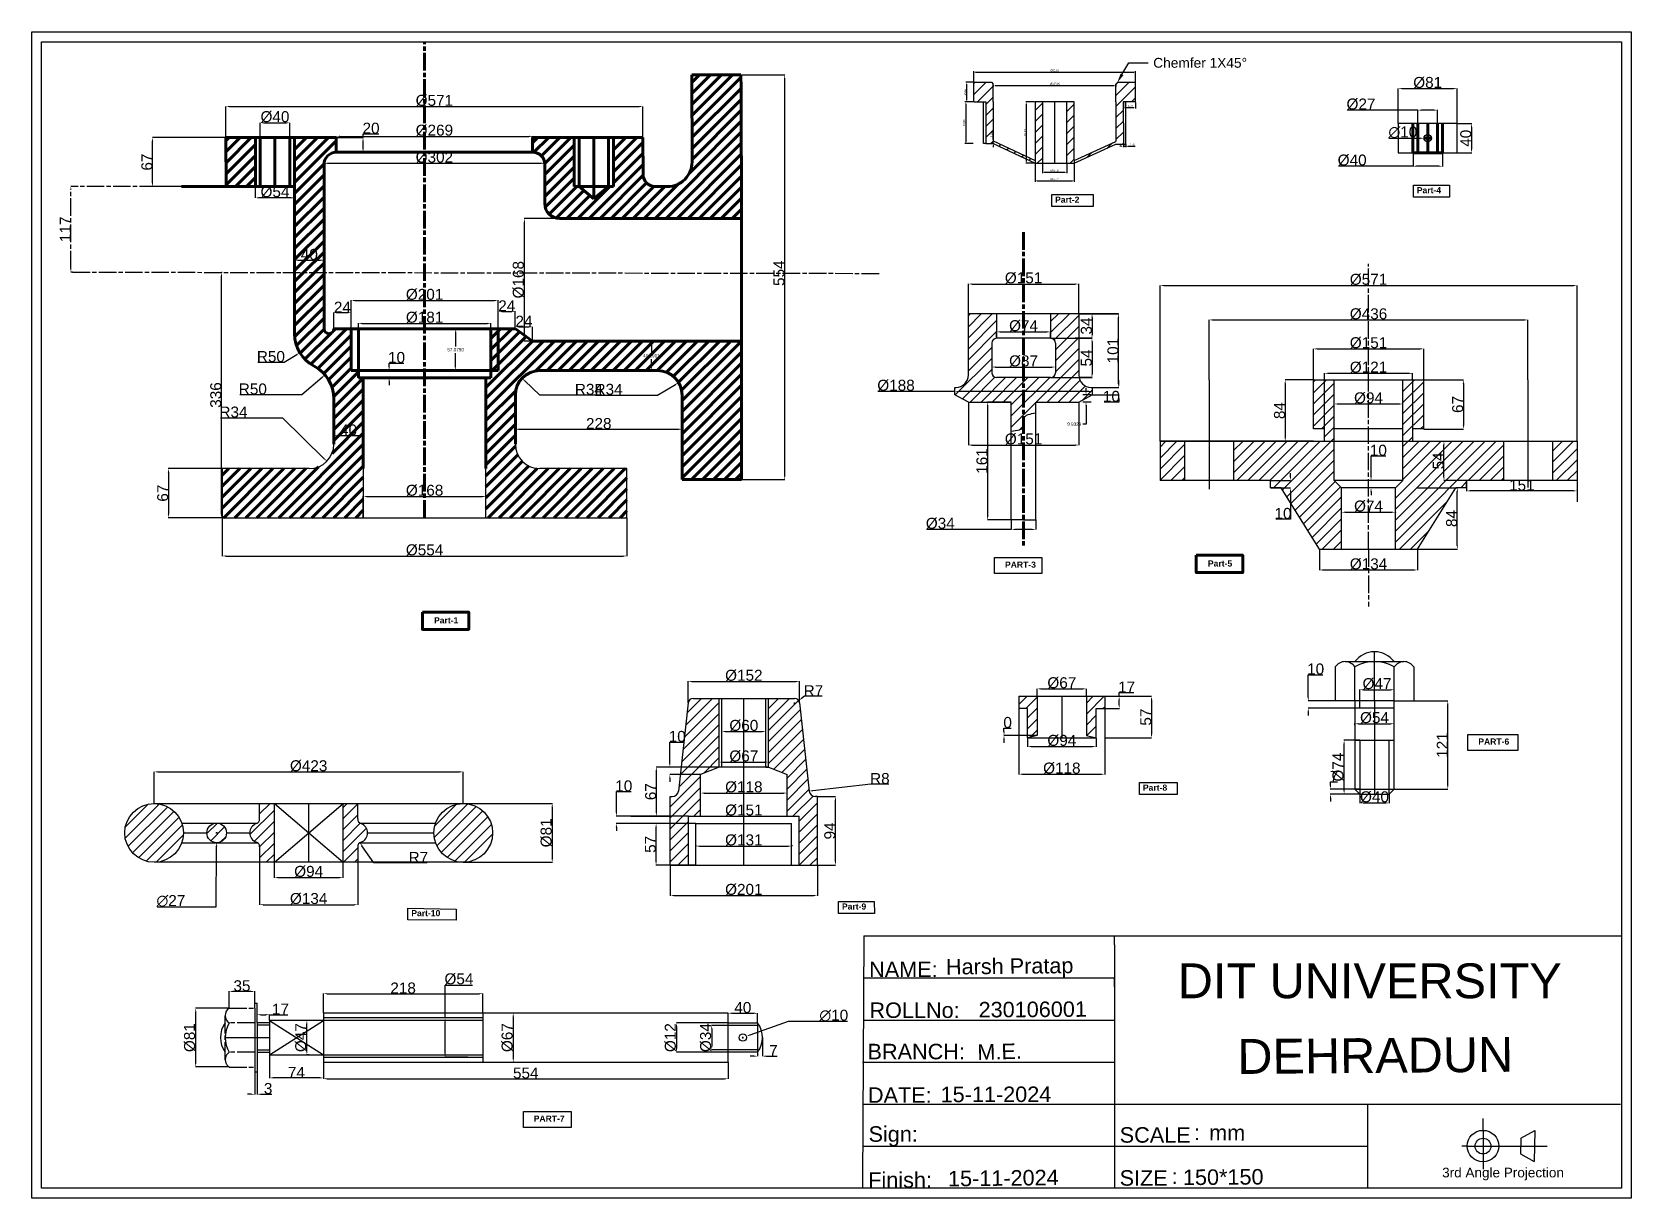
# Model space of a CAD drawing. Header units: millimetres. Extents: x 2545 to 4734, y 520 to 2116.
import ezdxf
from ezdxf import colors
from ezdxf.entities.mleader import LeaderData, LeaderLine
from ezdxf.enums import TextEntityAlignment as Align
from ezdxf.math import Vec2, Vec3

# ---------------------------------------------------------------- set-up
doc = ezdxf.new("R2010")
doc.units = ezdxf.units.MM
doc.linetypes.add('ACAD_ISO08W100', pattern=[36, 24, -3, 6, -3])
doc.linetypes.add('DASHED', pattern=[19.05, 12.7, -6.35])
doc.styles.get("Standard").update_dxf_attribs({"font": 'arial.ttf'})
doc.dimstyles.new('ISO POLINEMA 1', dxfattribs={"dimtxt": 15, "dimasz": 5, "dimexe": 0.18, "dimexo": 0.0625, "dimgap": 0.09, "dimtad": 1, "dimtoh": 1, "dimdec": 0, "dimzin": 0, "dimdsep": 46, "dimtxsty": 'Standard', "dimcen": 1, "dimadec": 0, "dimazin": 0, "dimtfac": 1, "dimtdec": 0, "dimtofl": 0, "dimtmove": 0, "dimatfit": 3, "dimfxl": 1, "dimtolj": 1, "dimtzin": 0, "dimarcsym": 0})
doc.dimstyles.new('ISO-25', dxfattribs={"dimtxt": 2.5, "dimasz": 2.5, "dimexe": 1.25, "dimexo": 0.625, "dimtad": 1, "dimtxsty": 'Standard', "dimcen": 2.5, "dimadec": 0, "dimazin": 0, "dimtfac": 1, "dimtmove": 0, "dimatfit": 3, "dimfxl": 1, "dimarcsym": 0})
doc.dimstyles.get("Standard").update_dxf_attribs({"dimtxt": 0.18, "dimasz": 0.18, "dimexe": 0.18, "dimexo": 0.0625, "dimgap": 0.09, "dimtad": 0, "dimtih": 1, "dimtoh": 1, "dimdec": 4, "dimzin": 0, "dimdsep": 46, "dimtxsty": 'Standard', "dimcen": 0.09, "dimadec": 0, "dimazin": 0, "dimtfac": 1, "dimtdec": 4, "dimtofl": 0, "dimtmove": 0, "dimatfit": 3, "dimfxl": 1, "dimtolj": 1, "dimtzin": 0, "dimarcsym": 0})
pattern_1 = [(45, (-3494.329, -1262.326), (-7.538002, 7.538002), [])]
pattern_2 = [(45, (-6050.805, -1830.991), (-7.538002, 7.538002), [])]

msp = doc.modelspace()

# ---------------------------------------------------------------- texts
for s, height, p in [(' NAME:', 21.201224, (3682.46697, 822.39661)), ('DIT UNIVERSITY', 47.7027535, (4113.14813, 793.5016)), (' ROLLNo:', 21.201224, (3682.9323, 766.50857)), (' DATE:', 21.201224, (3680.90509, 650.3897)), (' Sign:', 21.201224, (3681.67499, 597.0738)), (' :', 20.715551, (4127.57805, 599.32832)), (' Finish:', 21.201224, (3681.26715, 534.21758)), ('  :', 20.715551, (4088.75743, 539.49932))]:
    msp.add_text(s, height=height).set_placement(p)
at = {"linetype": 'DASHED'}
for s, height, rotation, p in [('  Harsh Pratap ', 21.2012238, 0.64286376, (3779.54982, 825.71086)), (' 230106001', 21.201224, 0.35252758, (3832.38092, 767.15041)), ('  M.E.', 21.201224, 1.67666621, (3822.71921, 708.48941)), ('DEHRADUN', 47.702754, 0.45617882, (4194.90337, 689.86034)), ('  15-11-2024', 21.2012238, 0.1423848, (3772.13909, 651.16101)), ('  mm', 21.201224, 359.67967798, (4139.6045, 599.13078)), ('  15-11-2024', 21.2012238, 0.69028276, (3782.34089, 535.76698)), ('  150*150', 21.201224, 0.46854002, (4103.87496, 537.58996))]:
    msp.add_text(s, height=height, rotation=rotation, dxfattribs=at).set_placement(p)
for s, p in [(' BRANCH:', (3680.31089, 731.11957)), (' SCALE', (4025.50693, 617.03955)), (' SIZE', (4025.41797, 558.18042))]:
    msp.add_text(s, height=21.201224).set_placement(p, align=Align.TOP_LEFT)
msp.add_text('3rd Angle Projection', height=13.2507649).set_placement((4558.44978, 554.95754), align=Align.MIDDLE_CENTER)
at = {"char_height": 8.3939717, "attachment_point": 1}
for s, width, insert in [('{\\fArial|b1|i0|c0|p34;Part-2}', 86.8695765, (3945.28062, 1890.49486)), ('{\\fArial|b1|i0|c0|p34;Part-4}', 86.8695765, (4440.43055, 1903.50966)), ('{\\fArial|b1|i0|c0|p34;PART-3}', 78.2047924, (3876.69047, 1391.06025)), ('{\\fArial|b1|i0|c0|p34;PART-6}', 78.2047924, (4524.57473, 1148.98366)), ('{\\fArial|b1|i0|c0|p34;Part-8}', 86.8695765, (4065.48799, 1085.90847)), ('{\\fArial|b1|i0|c0|p34;Part-9}', 86.8695765, (3653.49018, 923.19352)), ('{\\fArial|b1|i0|c0|p34;Part-10}', 86.8695765, (3064.00626, 914.10867)), ('{\\fArial|b1|i0|c0|p34;PART-7}', 78.2047924, (3231.55472, 633.00319))]:
    msp.add_mtext_dynamic_manual_height_columns(s, width=width, gutter_width=41.96986, heights=[0], dxfattribs=dict(at, insert=insert))
at = {"lineweight": 100, "char_height": 8.3939717, "attachment_point": 1}
for s, insert in [('{\\fArial|b1|i0|c0|p34;Part-5}', (4154.45865, 1392.65304)), ('{\\fArial|b1|i0|c0|p34;Part-1}', (3095.1287, 1314.9006))]:
    msp.add_mtext_dynamic_manual_height_columns(s, width=212.1744042, gutter_width=41.96986, heights=[0], dxfattribs=dict(at, insert=insert))

# ---------------------------------------------------------------- blocks, each defined once
blk = doc.blocks.new('*D145')
at = {"color": 0, "lineweight": -2, "transparency": 16777216}
for p, q in [((2805.2, 1451), (2805.2, 1398.5)), ((3359.2, 1451), (3359.2, 1398.5)), ((2810.2, 1398.7), (3354.2, 1398.7))]:
    blk.add_line(p, q, dxfattribs=at)
at = {"color": 0, "transparency": 16777216}
for points in [[(2810.2, 1399.5), (2810.2, 1397.9), (2805.2, 1398.7)], [(3354.2, 1399.5), (3354.2, 1397.9), (3359.2, 1398.7)]]:
    blk.add_solid(points, dxfattribs=at)
at = {"layer": 'Defpoints', "color": 0, "transparency": 16777216}
for p in [(2805.2, 1451.1), (3359.2, 1451.1), (3359.2, 1398.7)]:
    blk.add_point(p, dxfattribs=at)
at = {"color": 0, "lineweight": 100, "transparency": 16777216, "insert": (3082.2, 1406.9), "char_height": 15, "attachment_point": 5}
blk.add_mtext('\\A1;%%C554', dxfattribs=at)
blk = doc.blocks.new('*D146')
at = {"color": 0, "lineweight": -2, "transparency": 16777216}
for p, q in [((2998.3, 1451.2), (2998.3, 1480.4)), ((3003.3, 1480.2), (3161.2, 1480.2)), ((3166.2, 1451.2), (3166.2, 1480.4))]:
    blk.add_line(p, q, dxfattribs=at)
at = {"color": 0, "transparency": 16777216}
for points in [[(3003.3, 1481), (3003.3, 1479.4), (2998.3, 1480.2)], [(3161.2, 1481), (3161.2, 1479.4), (3166.2, 1480.2)]]:
    blk.add_solid(points, dxfattribs=at)
at = {"layer": 'Defpoints', "color": 0, "transparency": 16777216}
for p in [(3166.2, 1480.2), (2998.3, 1451.1), (3166.2, 1451.1)]:
    blk.add_point(p, dxfattribs=at)
at = {"color": 0, "lineweight": 100, "transparency": 16777216, "insert": (3082.2, 1488.4), "char_height": 15, "width": 0.0249, "attachment_point": 5}
blk.add_mtext('\\A1;%%C168', dxfattribs=at)
blk = doc.blocks.new('*D147')
at = {"color": 0, "lineweight": -2, "transparency": 16777216}
for p, q in [((2804.4, 1518.3), (2731.4, 1518.3)), ((2731.5, 1513.3), (2731.5, 1456.1)), ((2805.2, 1451.1), (2731.4, 1451.1))]:
    blk.add_line(p, q, dxfattribs=at)
at = {"color": 0, "transparency": 16777216}
for points in [[(2730.7, 1513.3), (2732.4, 1513.3), (2731.5, 1518.3)], [(2730.7, 1456.1), (2732.4, 1456.1), (2731.5, 1451.1)]]:
    blk.add_solid(points, dxfattribs=at)
at = {"layer": 'Defpoints', "color": 0, "transparency": 16777216}
for p in [(2804.5, 1518.3), (2731.5, 1451.1), (2805.2, 1451.1)]:
    blk.add_point(p, dxfattribs=at)
at = {"color": 0, "lineweight": 100, "transparency": 16777216, "insert": (2723.8, 1484.7), "char_height": 15, "attachment_point": 5, "rotation": 90}
blk.add_mtext('\\A1;67', dxfattribs=at)
blk = doc.blocks.new('*D148')
at = {"color": 0, "lineweight": -2, "transparency": 16777216}
for p, q in [((2991.6, 1652.6), (3033.8, 1652.6)), ((2991.6, 1642.5), (3033.8, 1642.5)), ((3033.7, 1657.6), (3033.7, 1662.6)), ((3033.7, 1662.6), (3053.8, 1662.6)), ((3033.7, 1637.5), (3033.7, 1632.5))]:
    blk.add_line(p, q, dxfattribs=at)
at = {"color": 0, "transparency": 16777216}
for points in [[(3032.8, 1657.6), (3034.5, 1657.6), (3033.7, 1652.6)], [(3032.8, 1637.5), (3034.5, 1637.5), (3033.7, 1642.5)]]:
    blk.add_solid(points, dxfattribs=at)
at = {"layer": 'Defpoints', "color": 0, "transparency": 16777216}
for p in [(2991.6, 1652.6), (2991.6, 1642.5), (3033.7, 1652.6)]:
    blk.add_point(p, dxfattribs=at)
at = {"color": 0, "lineweight": 100, "transparency": 16777216, "insert": (3043.8, 1670.3), "char_height": 15, "attachment_point": 5}
blk.add_mtext('\\A1;10', dxfattribs=at)
blk = doc.blocks.new('*D149')
at = {"color": 0, "lineweight": -2, "transparency": 16777216}
for p, q in [((3171.3, 1709.6), (3120.2, 1709.6)), ((3124.7, 1705.1), (3124.7, 1685.6)), ((3124.7, 1657.1), (3124.7, 1676.5)), ((3171.3, 1652.6), (3120.2, 1652.6))]:
    blk.add_line(p, q, dxfattribs=at)
at = {"color": 0, "transparency": 16777216}
for points in [[(3124, 1705.1), (3125.5, 1705.1), (3124.7, 1709.6)], [(3124, 1657.1), (3125.5, 1657.1), (3124.7, 1652.6)]]:
    blk.add_solid(points, dxfattribs=at)
at = {"layer": 'Defpoints', "color": 0, "transparency": 16777216}
for p in [(3124.7, 1709.6), (3172.9, 1709.6), (3172.9, 1652.6)]:
    blk.add_point(p, dxfattribs=at)
at = {"color": 0, "lineweight": 100, "transparency": 16777216, "insert": (3124.7, 1681.1), "char_height": 4.5, "attachment_point": 5}
blk.add_mtext('\\A1;57.0790', dxfattribs=at)
blk = doc.blocks.new('*D150')
at = {"color": 0, "lineweight": -2, "transparency": 16777216}
for p, q in [((2991.6, 1709.7), (2991.6, 1717.2)), ((2996.6, 1717), (3167.9, 1717)), ((3172.9, 1709.7), (3172.9, 1717.2))]:
    blk.add_line(p, q, dxfattribs=at)
at = {"color": 0, "transparency": 16777216}
for points in [[(2996.6, 1717.9), (2996.6, 1716.2), (2991.6, 1717)], [(3167.9, 1717.9), (3167.9, 1716.2), (3172.9, 1717)]]:
    blk.add_solid(points, dxfattribs=at)
at = {"layer": 'Defpoints', "color": 0, "transparency": 16777216}
for p in [(2991.6, 1709.6), (3172.9, 1717), (3172.9, 1709.6)]:
    blk.add_point(p, dxfattribs=at)
at = {"color": 0, "lineweight": 100, "transparency": 16777216, "insert": (3082.2, 1725.2), "char_height": 15, "attachment_point": 5}
blk.add_mtext('\\A1;%%C181', dxfattribs=at)
blk = doc.blocks.new('*D151')
at = {"color": 0, "lineweight": -2, "transparency": 16777216}
for p, q in [((2981.5, 1709.7), (2981.5, 1748.6)), ((2986.5, 1748.4), (3177.9, 1748.4)), ((3182.9, 1709.7), (3182.9, 1748.6))]:
    blk.add_line(p, q, dxfattribs=at)
at = {"color": 0, "transparency": 16777216}
for points in [[(2986.5, 1749.2), (2986.5, 1747.5), (2981.5, 1748.4)], [(3177.9, 1749.2), (3177.9, 1747.5), (3182.9, 1748.4)]]:
    blk.add_solid(points, dxfattribs=at)
at = {"layer": 'Defpoints', "color": 0, "transparency": 16777216}
for p in [(3182.9, 1748.4), (2981.5, 1709.6), (3182.9, 1709.6)]:
    blk.add_point(p, dxfattribs=at)
at = {"color": 0, "lineweight": 100, "transparency": 16777216, "insert": (3082.2, 1756.5), "char_height": 15, "attachment_point": 5}
blk.add_mtext('\\A1;%%C201', dxfattribs=at)
blk = doc.blocks.new('*D152')
at = {"color": 0, "lineweight": -2, "transparency": 16777216}
for p, q in [((2958, 1709.7), (2958, 1731.8)), ((2976.5, 1731.6), (2963, 1731.6)), ((2981.5, 1709.7), (2981.5, 1731.8))]:
    blk.add_line(p, q, dxfattribs=at)
at = {"color": 0, "transparency": 16777216}
for points in [[(2963, 1732.5), (2963, 1730.8), (2958, 1731.6)], [(2976.5, 1732.5), (2976.5, 1730.8), (2981.5, 1731.6)]]:
    blk.add_solid(points, dxfattribs=at)
at = {"layer": 'Defpoints', "color": 0, "transparency": 16777216}
for p in [(2958, 1731.6), (2958, 1709.6), (2981.5, 1709.6)]:
    blk.add_point(p, dxfattribs=at)
at = {"color": 0, "lineweight": 100, "transparency": 16777216, "insert": (2969.7, 1739.2), "char_height": 15, "attachment_point": 5}
blk.add_mtext('\\A1;24', dxfattribs=at)
blk = doc.blocks.new('*D121')
at = {"color": 0, "lineweight": -2, "transparency": 16777216}
for p, q in [((2802.7, 1587.9), (2887.7, 1587.9)), ((2887.7, 1587.9), (2944.8, 1531.8))]:
    blk.add_line(p, q, dxfattribs=at)
at = {"color": 0, "transparency": 16777216}
blk.add_solid([(2945.4, 1532.4), (2944.2, 1531.2), (2948.4, 1528.3)], dxfattribs=at)
at = {"layer": 'Defpoints', "color": 0, "transparency": 16777216}
for p in [(2924.4, 1551.8), (2948.4, 1528.3)]:
    blk.add_point(p, dxfattribs=at)
at = {"color": 0, "lineweight": 100, "transparency": 16777216, "insert": (2820.6, 1595.6), "char_height": 15, "attachment_point": 5}
blk.add_mtext('\\A1;R34', dxfattribs=at)
blk = doc.blocks.new('*D153')
at = {"color": 0, "lineweight": -2, "transparency": 16777216}
for p, q in [((2998.3, 1642.4), (2998.3, 1563.2)), ((2958, 1551.9), (2958, 1563.5)), ((2963, 1563.4), (2993.3, 1563.4))]:
    blk.add_line(p, q, dxfattribs=at)
at = {"color": 0, "transparency": 16777216}
for points in [[(2963, 1564.2), (2963, 1562.5), (2958, 1563.4)], [(2993.3, 1564.2), (2993.3, 1562.5), (2998.3, 1563.4)]]:
    blk.add_solid(points, dxfattribs=at)
at = {"layer": 'Defpoints', "color": 0, "transparency": 16777216}
for p in [(2998.3, 1642.5), (2998.3, 1563.4), (2958, 1551.8)]:
    blk.add_point(p, dxfattribs=at)
at = {"color": 0, "lineweight": 100, "transparency": 16777216, "insert": (2978.1, 1571.1), "char_height": 15, "attachment_point": 5}
blk.add_mtext('\\A1;40', dxfattribs=at)
blk = doc.blocks.new('*D154')
at = {"color": 0, "lineweight": -2, "transparency": 16777216}
for p, q in [((3182.9, 1709.7), (3182.9, 1733.7)), ((3187.9, 1733.5), (3201.4, 1733.5)), ((3206.4, 1709.7), (3206.4, 1733.7))]:
    blk.add_line(p, q, dxfattribs=at)
at = {"color": 0, "transparency": 16777216}
for points in [[(3187.9, 1734.3), (3187.9, 1732.7), (3182.9, 1733.5)], [(3201.4, 1734.3), (3201.4, 1732.7), (3206.4, 1733.5)]]:
    blk.add_solid(points, dxfattribs=at)
at = {"layer": 'Defpoints', "color": 0, "transparency": 16777216}
for p in [(3206.4, 1733.5), (3182.9, 1709.6), (3206.4, 1709.6)]:
    blk.add_point(p, dxfattribs=at)
at = {"color": 0, "lineweight": 100, "transparency": 16777216, "insert": (3194.7, 1741.1), "char_height": 15, "attachment_point": 5}
blk.add_mtext('\\A1;24', dxfattribs=at)
blk = doc.blocks.new('*D155')
at = {"color": 0, "lineweight": -2, "transparency": 16777216}
for p, q in [((2904.3, 1709.7), (2904.3, 1803.7)), ((2909.3, 1803.5), (2939.6, 1803.5)), ((2944.6, 1709.7), (2944.6, 1803.7))]:
    blk.add_line(p, q, dxfattribs=at)
at = {"color": 0, "transparency": 16777216}
for points in [[(2909.3, 1804.4), (2909.3, 1802.7), (2904.3, 1803.5)], [(2939.6, 1804.4), (2939.6, 1802.7), (2944.6, 1803.5)]]:
    blk.add_solid(points, dxfattribs=at)
at = {"layer": 'Defpoints', "color": 0, "transparency": 16777216}
for p in [(2944.6, 1803.5), (2904.3, 1709.6), (2944.6, 1709.6)]:
    blk.add_point(p, dxfattribs=at)
at = {"color": 0, "lineweight": 100, "transparency": 16777216, "insert": (2924.4, 1811.3), "char_height": 15, "attachment_point": 5}
blk.add_mtext('\\A1;40', dxfattribs=at)
blk = doc.blocks.new('*D156')
at = {"color": 0, "lineweight": -2, "transparency": 16777216}
for p, q in [((2857.3, 1971.4), (2857.3, 1991.7)), ((2862.3, 1991.5), (2892.6, 1991.5)), ((2897.6, 1971.4), (2897.6, 1991.7))]:
    blk.add_line(p, q, dxfattribs=at)
at = {"color": 0, "transparency": 16777216}
for points in [[(2862.3, 1992.3), (2862.3, 1990.7), (2857.3, 1991.5)], [(2892.6, 1992.3), (2892.6, 1990.7), (2897.6, 1991.5)]]:
    blk.add_solid(points, dxfattribs=at)
at = {"layer": 'Defpoints', "color": 0, "transparency": 16777216}
for p in [(2857.3, 1971.4), (2897.6, 1991.5), (2897.6, 1971.4)]:
    blk.add_point(p, dxfattribs=at)
at = {"color": 0, "lineweight": 100, "transparency": 16777216, "insert": (2877.4, 1999.7), "char_height": 15, "attachment_point": 5}
blk.add_mtext('\\A1;%%C40', dxfattribs=at)
blk = doc.blocks.new('*D157')
at = {"color": 0, "lineweight": -2, "transparency": 16777216}
for p, q in [((2904.3, 1904.4), (2904.3, 1888.7)), ((2850.5, 1904.1), (2850.5, 1888.7)), ((2899.3, 1888.8), (2855.5, 1888.8))]:
    blk.add_line(p, q, dxfattribs=at)
at = {"color": 0, "transparency": 16777216}
for points in [[(2855.5, 1889.7), (2855.5, 1888), (2850.5, 1888.8)], [(2899.3, 1889.7), (2899.3, 1888), (2904.3, 1888.8)]]:
    blk.add_solid(points, dxfattribs=at)
at = {"layer": 'Defpoints', "color": 0, "transparency": 16777216}
for p in [(2904.3, 1904.5), (2850.5, 1904.2), (2850.5, 1888.8)]:
    blk.add_point(p, dxfattribs=at)
at = {"color": 0, "lineweight": 100, "transparency": 16777216, "insert": (2877.4, 1897), "char_height": 15, "attachment_point": 5}
blk.add_mtext('\\A1;%%C54', dxfattribs=at)
blk = doc.blocks.new('*D158')
at = {"color": 0, "lineweight": -2, "transparency": 16777216}
for p, q in [((2961.3, 1971.4), (2961.3, 1973.2)), ((2966.3, 1973), (3225, 1973)), ((3230, 1971.4), (3230, 1973.2))]:
    blk.add_line(p, q, dxfattribs=at)
at = {"color": 0, "transparency": 16777216}
for points in [[(2966.3, 1973.9), (2966.3, 1972.2), (2961.3, 1973)], [(3225, 1973.9), (3225, 1972.2), (3230, 1973)]]:
    blk.add_solid(points, dxfattribs=at)
at = {"layer": 'Defpoints', "color": 0, "transparency": 16777216}
for p in [(2961.3, 1971.4), (3230, 1973), (3230, 1971.4)]:
    blk.add_point(p, dxfattribs=at)
at = {"color": 0, "lineweight": 100, "transparency": 16777216, "insert": (3095.6, 1981.2), "char_height": 15, "attachment_point": 5}
blk.add_mtext('\\A1;%%C269', dxfattribs=at)
blk = doc.blocks.new('*D159')
at = {"color": 0, "lineweight": -2, "transparency": 16777216}
for p, q in [((2961.4, 1971.4), (2998.1, 1971.4)), ((2997.9, 1971.4), (2997.9, 1976.4)), ((2997.9, 1976.4), (3019.7, 1976.4)), ((2961.4, 1951.2), (2998.1, 1951.2)), ((2997.9, 1956.2), (2997.9, 1966.4))]:
    blk.add_line(p, q, dxfattribs=at)
at = {"color": 0, "transparency": 16777216}
for points in [[(2997.1, 1966.4), (2998.8, 1966.4), (2997.9, 1971.4)], [(2997.1, 1956.2), (2998.8, 1956.2), (2997.9, 1951.2)]]:
    blk.add_solid(points, dxfattribs=at)
at = {"layer": 'Defpoints', "color": 0, "transparency": 16777216}
for p in [(2961.3, 1971.4), (2997.9, 1971.4), (2961.3, 1951.2)]:
    blk.add_point(p, dxfattribs=at)
at = {"color": 0, "lineweight": 100, "transparency": 16777216, "insert": (3008.9, 1984.1), "char_height": 15, "attachment_point": 5}
blk.add_mtext('\\A1;20', dxfattribs=at)
blk = doc.blocks.new('*D160')
at = {"color": 0, "lineweight": -2, "transparency": 16777216}
for p, q in [((2810.3, 1971.4), (2810.3, 2014)), ((2815.3, 2013.9), (3376, 2013.9)), ((3381, 1971.4), (3381, 2014))]:
    blk.add_line(p, q, dxfattribs=at)
at = {"color": 0, "transparency": 16777216}
for points in [[(2815.3, 2014.7), (2815.3, 2013), (2810.3, 2013.9)], [(3376, 2014.7), (3376, 2013), (3381, 2013.9)]]:
    blk.add_solid(points, dxfattribs=at)
at = {"layer": 'Defpoints', "color": 0, "transparency": 16777216}
for p in [(3381, 2013.9), (2810.3, 1971.4), (3381, 1971.4)]:
    blk.add_point(p, dxfattribs=at)
at = {"color": 0, "lineweight": 100, "transparency": 16777216, "insert": (3095.6, 2022), "char_height": 15, "attachment_point": 5}
blk.add_mtext('\\A1;%%C571', dxfattribs=at)
blk = doc.blocks.new('*D161')
at = {"color": 0, "lineweight": -2, "transparency": 16777216}
for p, q in [((2810.2, 1971.4), (2709.7, 1971.4)), ((2709.9, 1909.2), (2709.9, 1966.4)), ((2810.4, 1904.2), (2709.7, 1904.2))]:
    blk.add_line(p, q, dxfattribs=at)
at = {"color": 0, "transparency": 16777216}
for points in [[(2709, 1966.4), (2710.7, 1966.4), (2709.9, 1971.4)], [(2709, 1909.2), (2710.7, 1909.2), (2709.9, 1904.2)]]:
    blk.add_solid(points, dxfattribs=at)
at = {"layer": 'Defpoints', "color": 0, "transparency": 16777216}
for p in [(2709.9, 1971.4), (2810.3, 1971.4), (2810.5, 1904.2)]:
    blk.add_point(p, dxfattribs=at)
at = {"color": 0, "lineweight": 100, "transparency": 16777216, "insert": (2702.1, 1937.8), "char_height": 15, "attachment_point": 5, "rotation": 90}
blk.add_mtext('\\A1;67', dxfattribs=at)
blk = doc.blocks.new('*D122')
at = {"color": 0, "lineweight": -2, "transparency": 16777216}
for p, q in [((2953.6, 1702.9), (2955.6, 1702.9)), ((2954.6, 1701.9), (2954.6, 1703.9)), ((2853.9, 1663.9), (2889.8, 1663.9)), ((2889.8, 1663.9), (2907.2, 1674.3))]:
    blk.add_line(p, q, dxfattribs=at)
at = {"color": 0, "transparency": 16777216}
blk.add_solid([(2906.8, 1675.1), (2907.6, 1673.6), (2911.5, 1676.9)], dxfattribs=at)
at = {"layer": 'Defpoints', "color": 0, "transparency": 16777216}
for p in [(2954.6, 1702.9), (2911.5, 1676.9)]:
    blk.add_point(p, dxfattribs=at)
at = {"color": 0, "lineweight": 100, "transparency": 16777216, "insert": (2871.8, 1671.6), "char_height": 15, "attachment_point": 5}
blk.add_mtext('\\A1;R50', dxfattribs=at)
blk = doc.blocks.new('*D123')
at = {"color": 0, "lineweight": -2, "transparency": 16777216}
for p, q in [((2914.2, 1619.5), (2942, 1643.4)), ((2829.2, 1619.5), (2914.2, 1619.5))]:
    blk.add_line(p, q, dxfattribs=at)
at = {"color": 0, "transparency": 16777216}
blk.add_solid([(2941.5, 1644), (2942.6, 1642.8), (2945.8, 1646.7)], dxfattribs=at)
at = {"layer": 'Defpoints', "color": 0, "transparency": 16777216}
for p in [(2945.8, 1646.7), (2907.6, 1613.8)]:
    blk.add_point(p, dxfattribs=at)
at = {"color": 0, "lineweight": 100, "transparency": 16777216, "insert": (2847.1, 1627.2), "char_height": 15, "attachment_point": 5}
blk.add_mtext('\\A1;R50', dxfattribs=at)
blk = doc.blocks.new('*D162')
at = {"color": 0, "lineweight": -2, "transparency": 16777216}
for p, q in [((3392.7, 1688.3), (3392.7, 1677.3)), ((3392.9, 1692.8), (3397.2, 1692.8)), ((3392.7, 1657.1), (3392.7, 1668.2)), ((3392.9, 1652.6), (3397.2, 1652.6))]:
    blk.add_line(p, q, dxfattribs=at)
at = {"color": 0, "transparency": 16777216}
for points in [[(3391.9, 1688.3), (3393.4, 1688.3), (3392.7, 1692.8)], [(3391.9, 1657.1), (3393.4, 1657.1), (3392.7, 1652.6)]]:
    blk.add_solid(points, dxfattribs=at)
at = {"layer": 'Defpoints', "color": 0, "transparency": 16777216}
for p in [(3391.4, 1692.8), (3392.7, 1692.8), (3391.4, 1652.6)]:
    blk.add_point(p, dxfattribs=at)
at = {"color": 0, "lineweight": 100, "transparency": 16777216, "insert": (3392.7, 1672.7), "char_height": 4.5, "attachment_point": 5}
blk.add_mtext('\\A1;40.2911', dxfattribs=at)
blk = doc.blocks.new('*D163')
at = {"color": 0, "lineweight": -2, "transparency": 16777216}
for p, q in [((3206.4, 1551.9), (3206.4, 1572.4)), ((3211.4, 1572.2), (3429.8, 1572.2)), ((3434.8, 1551.9), (3434.8, 1572.4))]:
    blk.add_line(p, q, dxfattribs=at)
at = {"color": 0, "transparency": 16777216}
for points in [[(3211.4, 1573), (3211.4, 1571.4), (3206.4, 1572.2)], [(3429.8, 1573), (3429.8, 1571.4), (3434.8, 1572.2)]]:
    blk.add_solid(points, dxfattribs=at)
at = {"layer": 'Defpoints', "color": 0, "transparency": 16777216}
for p in [(3434.8, 1572.2), (3206.4, 1551.8), (3434.8, 1551.8)]:
    blk.add_point(p, dxfattribs=at)
at = {"color": 0, "lineweight": 100, "transparency": 16777216, "insert": (3320.6, 1579.9), "char_height": 15, "attachment_point": 5}
blk.add_mtext('\\A1;228', dxfattribs=at)
blk = doc.blocks.new('*D124')
at = {"color": 0, "lineweight": -2, "transparency": 16777216}
for p, q in [((3240, 1619), (3219.2, 1638.5)), ((3325, 1619), (3240, 1619))]:
    blk.add_line(p, q, dxfattribs=at)
at = {"color": 0, "transparency": 16777216}
blk.add_solid([(3219.7, 1639.1), (3218.6, 1637.9), (3215.5, 1641.9)], dxfattribs=at)
at = {"layer": 'Defpoints', "color": 0, "transparency": 16777216}
for p in [(3215.5, 1641.9), (3240, 1619)]:
    blk.add_point(p, dxfattribs=at)
at = {"color": 0, "lineweight": 100, "transparency": 16777216, "insert": (3307.1, 1626.7), "char_height": 15, "attachment_point": 5}
blk.add_mtext('\\A1;R34', dxfattribs=at)
blk = doc.blocks.new('*D164')
at = {"color": 0, "lineweight": -2, "transparency": 16777216}
for p, q in [((3206.4, 1709.7), (3206.4, 1712.5)), ((3211.4, 1712.3), (3225, 1712.3)), ((3230, 1692.9), (3230, 1712.5))]:
    blk.add_line(p, q, dxfattribs=at)
at = {"color": 0, "transparency": 16777216}
for points in [[(3211.4, 1713.2), (3211.4, 1711.5), (3206.4, 1712.3)], [(3225, 1713.2), (3225, 1711.5), (3230, 1712.3)]]:
    blk.add_solid(points, dxfattribs=at)
at = {"layer": 'Defpoints', "color": 0, "transparency": 16777216}
for p in [(3206.4, 1709.6), (3230, 1712.3), (3230, 1692.8)]:
    blk.add_point(p, dxfattribs=at)
at = {"color": 0, "lineweight": 100, "transparency": 16777216, "insert": (3218.2, 1720), "char_height": 15, "attachment_point": 5}
blk.add_mtext('\\A1;24', dxfattribs=at)
blk = doc.blocks.new('*D125')
at = {"color": 0, "lineweight": -2, "transparency": 16777216}
for p, q in [((3401.2, 1619), (3425.8, 1633.5)), ((3316.2, 1619), (3401.2, 1619))]:
    blk.add_line(p, q, dxfattribs=at)
at = {"color": 0, "transparency": 16777216}
blk.add_solid([(3425.4, 1634.2), (3426.2, 1632.8), (3430.1, 1636.1)], dxfattribs=at)
at = {"layer": 'Defpoints', "color": 0, "transparency": 16777216}
for p in [(3430.1, 1636.1), (3401.2, 1619)]:
    blk.add_point(p, dxfattribs=at)
at = {"color": 0, "lineweight": 100, "transparency": 16777216, "insert": (3334.1, 1626.7), "char_height": 15, "attachment_point": 5}
blk.add_mtext('\\A1;R34', dxfattribs=at)
blk = doc.blocks.new('*D165')
at = {"color": 0, "lineweight": -2, "transparency": 16777216}
for p, q in [((3353.4, 1860.7), (3218.6, 1860.7)), ((3218.8, 1697.8), (3218.8, 1855.7)), ((3229.9, 1692.8), (3218.6, 1692.8))]:
    blk.add_line(p, q, dxfattribs=at)
at = {"color": 0, "transparency": 16777216}
for points in [[(3218, 1855.7), (3219.7, 1855.7), (3218.8, 1860.7)], [(3218, 1697.8), (3219.7, 1697.8), (3218.8, 1692.8)]]:
    blk.add_solid(points, dxfattribs=at)
at = {"layer": 'Defpoints', "color": 0, "transparency": 16777216}
for p in [(3218.8, 1860.7), (3353.5, 1860.7), (3230, 1692.8)]:
    blk.add_point(p, dxfattribs=at)
at = {"color": 0, "lineweight": 100, "transparency": 16777216, "insert": (3210.7, 1776.8), "char_height": 15, "attachment_point": 5, "rotation": 90}
blk.add_mtext('\\A1;%%C168', dxfattribs=at)
blk = doc.blocks.new('*D166')
at = {"color": 0, "lineweight": -2, "transparency": 16777216}
for p, q in [((2805.2, 1786.9), (2804, 1786.9)), ((2804.2, 1456.1), (2804.2, 1781.9)), ((2805.2, 1451.1), (2804, 1451.1))]:
    blk.add_line(p, q, dxfattribs=at)
at = {"color": 0, "transparency": 16777216}
for points in [[(2803.3, 1781.9), (2805, 1781.9), (2804.2, 1786.9)], [(2803.3, 1456.1), (2805, 1456.1), (2804.2, 1451.1)]]:
    blk.add_solid(points, dxfattribs=at)
at = {"layer": 'Defpoints', "color": 0, "transparency": 16777216}
for p in [(2804.2, 1786.9), (2805.2, 1786.9), (2805.2, 1451.1)]:
    blk.add_point(p, dxfattribs=at)
at = {"color": 0, "lineweight": 100, "transparency": 16777216, "insert": (2796.4, 1619), "char_height": 15, "attachment_point": 5, "rotation": 90}
blk.add_mtext('\\A1;336', dxfattribs=at)
blk = doc.blocks.new('*D167')
at = {"color": 0, "linetype": 'ACAD_ISO08W100', "lineweight": -2, "transparency": 16777216}
for p, q in [((2751.8, 1904.5), (2597.8, 1904.5)), ((2598, 1792.2), (2598, 1899.5)), ((2600.2, 1787.2), (2597.8, 1787.2))]:
    blk.add_line(p, q, dxfattribs=at)
at = {"color": 0, "linetype": 'ACAD_ISO08W100', "transparency": 16777216}
for points in [[(2597.2, 1899.5), (2598.8, 1899.5), (2598, 1904.5)], [(2597.2, 1792.2), (2598.8, 1792.2), (2598, 1787.2)]]:
    blk.add_solid(points, dxfattribs=at)
at = {"layer": 'Defpoints', "color": 0, "linetype": 'ACAD_ISO08W100', "transparency": 16777216}
for p in [(2598, 1904.5), (2751.8, 1904.5), (2600.3, 1787.2)]:
    blk.add_point(p, dxfattribs=at)
at = {"color": 0, "linetype": 'ACAD_ISO08W100', "lineweight": 100, "transparency": 16777216, "insert": (2590.4, 1845.8), "char_height": 15, "attachment_point": 5, "rotation": 90}
blk.add_mtext('\\A1;117', dxfattribs=at)
blk = doc.blocks.new('*D168')
at = {"color": 0, "lineweight": -2, "transparency": 16777216}
for p, q in [((2944.6, 1934.5), (2944.6, 1936.3)), ((2949.6, 1936.2), (3241.7, 1936.2)), ((3246.7, 1880.9), (3246.7, 1936.3))]:
    blk.add_line(p, q, dxfattribs=at)
at = {"color": 0, "transparency": 16777216}
for points in [[(2949.6, 1937), (2949.6, 1935.3), (2944.6, 1936.2)], [(3241.7, 1937), (3241.7, 1935.3), (3246.7, 1936.2)]]:
    blk.add_solid(points, dxfattribs=at)
at = {"layer": 'Defpoints', "color": 0, "transparency": 16777216}
for p in [(2944.6, 1934.4), (3246.7, 1936.2), (3246.7, 1880.9)]:
    blk.add_point(p, dxfattribs=at)
at = {"color": 0, "lineweight": 100, "transparency": 16777216, "insert": (3095.6, 1944.3), "char_height": 15, "attachment_point": 5}
blk.add_mtext('\\A1;%%C302', dxfattribs=at)
blk = doc.blocks.new('*D169')
at = {"color": 0, "lineweight": -2, "transparency": 16777216}
for p, q in [((3516.1, 2057.2), (3575.3, 2057.2)), ((3575.1, 1508.2), (3575.1, 2052.2)), ((3516.1, 1503.2), (3575.3, 1503.2))]:
    blk.add_line(p, q, dxfattribs=at)
at = {"color": 0, "transparency": 16777216}
for points in [[(3574.3, 2052.2), (3575.9, 2052.2), (3575.1, 2057.2)], [(3574.3, 1508.2), (3575.9, 1508.2), (3575.1, 1503.2)]]:
    blk.add_solid(points, dxfattribs=at)
at = {"layer": 'Defpoints', "color": 0, "transparency": 16777216}
for p in [(3516, 2057.2), (3575.1, 2057.2), (3516, 1503.2)]:
    blk.add_point(p, dxfattribs=at)
at = {"color": 0, "lineweight": 100, "transparency": 16777216, "insert": (3567.4, 1785.7), "char_height": 15, "attachment_point": 5, "rotation": 90}
blk.add_mtext('\\A1;554', dxfattribs=at)
blk = doc.blocks.new('*D170')
at = {"color": 0, "lineweight": -2, "transparency": 16777216}
for p, q in [((3927.9, 1935.6), (3927.9, 1922.7)), ((3961.4, 1935.6), (3961.4, 1922.7)), ((3930.4, 1924), (3958.9, 1924))]:
    blk.add_line(p, q, dxfattribs=at)
at = {"color": 0, "transparency": 16777216}
for points in [[(3930.4, 1924.4), (3930.4, 1923.6), (3927.9, 1924)], [(3958.9, 1924.4), (3958.9, 1923.6), (3961.4, 1924)]]:
    blk.add_solid(points, dxfattribs=at)
at = {"layer": 'Defpoints', "color": 0, "transparency": 16777216}
for p in [(3927.9, 1936.2), (3961.4, 1936.2), (3961.4, 1924)]:
    blk.add_point(p, dxfattribs=at)
at = {"color": 0, "transparency": 16777216, "insert": (3944.7, 1926.1), "char_height": 2.5, "attachment_point": 5}
blk.add_mtext('%%C33,58', dxfattribs=at)
blk = doc.blocks.new('*D171')
at = {"color": 0, "lineweight": -2, "transparency": 16777216}
for p, q in [((3917.8, 1939.3), (3917.8, 1910.7)), ((3971.5, 1939.2), (3971.5, 1910.7)), ((3920.3, 1912), (3969, 1912))]:
    blk.add_line(p, q, dxfattribs=at)
at = {"color": 0, "transparency": 16777216}
for points in [[(3920.3, 1912.4), (3920.3, 1911.6), (3917.8, 1912)], [(3969, 1912.4), (3969, 1911.6), (3971.5, 1912)]]:
    blk.add_solid(points, dxfattribs=at)
at = {"layer": 'Defpoints', "color": 0, "transparency": 16777216}
for p in [(3917.8, 1939.9), (3971.5, 1939.9), (3971.5, 1912)]:
    blk.add_point(p, dxfattribs=at)
at = {"color": 0, "transparency": 16777216, "insert": (3944.7, 1914.2), "char_height": 2.5, "attachment_point": 5}
blk.add_mtext('%%C53,72', dxfattribs=at)
blk = doc.blocks.new('*D126')
at = {"color": 0, "lineweight": -2, "transparency": 16777216}
for p, q in [((3860.7, 2043.1), (3860.7, 2041.4)), ((3863.2, 2042.6), (4026.1, 2042.6)), ((4028.6, 2043.4), (4028.6, 2041.4))]:
    blk.add_line(p, q, dxfattribs=at)
at = {"color": 0, "transparency": 16777216}
for points in [[(3863.2, 2043), (3863.2, 2042.2), (3860.7, 2042.6)], [(4026.1, 2043), (4026.1, 2042.2), (4028.6, 2042.6)]]:
    blk.add_solid(points, dxfattribs=at)
at = {"layer": 'Defpoints', "color": 0, "transparency": 16777216}
for p in [(3860.7, 2043.7), (4028.6, 2044), (4028.6, 2042.6)]:
    blk.add_point(p, dxfattribs=at)
at = {"color": 0, "transparency": 16777216, "insert": (3945.3, 2044.8), "char_height": 2.5, "attachment_point": 5}
blk.add_mtext('%%C167,88', dxfattribs=at)
blk = doc.blocks.new('*D172')
at = {"color": 0, "lineweight": -2, "transparency": 16777216}
for p, q in [((3833.2, 2047), (3823.2, 2047)), ((3824.5, 2022.6), (3824.5, 2044.5)), ((3833.2, 2020.1), (3823.2, 2020.1))]:
    blk.add_line(p, q, dxfattribs=at)
at = {"color": 0, "transparency": 16777216}
for points in [[(3824, 2044.5), (3824.9, 2044.5), (3824.5, 2047)], [(3824, 2022.6), (3824.9, 2022.6), (3824.5, 2020.1)]]:
    blk.add_solid(points, dxfattribs=at)
at = {"layer": 'Defpoints', "color": 0, "transparency": 16777216}
for p in [(3824.5, 2047), (3833.9, 2047), (3833.9, 2020.1)]:
    blk.add_point(p, dxfattribs=at)
at = {"color": 0, "transparency": 16777216, "insert": (3822.3, 2033.5), "char_height": 2.5, "attachment_point": 5, "rotation": 90}
blk.add_mtext('26,86', dxfattribs=at)
blk = doc.blocks.new('*D173')
at = {"color": 0, "lineweight": -2, "transparency": 16777216}
for p, q in [((3833.2, 2020.1), (3821.6, 2020.1)), ((3822.9, 2017.6), (3822.9, 1965.5)), ((3833.2, 1963), (3821.6, 1963))]:
    blk.add_line(p, q, dxfattribs=at)
at = {"color": 0, "transparency": 16777216}
for points in [[(3822.5, 2017.6), (3823.3, 2017.6), (3822.9, 2020.1)], [(3822.5, 1965.5), (3823.3, 1965.5), (3822.9, 1963)]]:
    blk.add_solid(points, dxfattribs=at)
at = {"layer": 'Defpoints', "color": 0, "transparency": 16777216}
for p in [(3833.9, 2020.1), (3822.9, 1963), (3833.9, 1963)]:
    blk.add_point(p, dxfattribs=at)
at = {"color": 0, "transparency": 16777216, "insert": (3820.8, 1991.6), "char_height": 2.5, "attachment_point": 5, "rotation": 90}
blk.add_mtext('57,08', dxfattribs=at)
blk = doc.blocks.new('*D174')
at = {"color": 0, "lineweight": -2, "transparency": 16777216}
for p, q in [((3833.9, 2047.6), (3833.9, 2062.2)), ((3836.4, 2061), (4053, 2061)), ((4055.5, 2047.6), (4055.5, 2062.2))]:
    blk.add_line(p, q, dxfattribs=at)
at = {"color": 0, "transparency": 16777216}
for points in [[(3836.4, 2061.4), (3836.4, 2060.5), (3833.9, 2061)], [(4053, 2061.4), (4053, 2060.5), (4055.5, 2061)]]:
    blk.add_solid(points, dxfattribs=at)
at = {"layer": 'Defpoints', "color": 0, "transparency": 16777216}
for p in [(4055.5, 2061), (3833.9, 2047), (4055.5, 2047)]:
    blk.add_point(p, dxfattribs=at)
at = {"color": 0, "transparency": 16777216, "insert": (3944.7, 2063.1), "char_height": 2.5, "attachment_point": 5}
blk.add_mtext('%%C221,6', dxfattribs=at)
blk = doc.blocks.new('*D175')
at = {"color": 0, "lineweight": -2, "transparency": 16777216}
for p, q in [((4036.3, 1959.4), (4033.8, 1959.4)), ((4038.8, 1961.7), (4038.8, 1958.2)), ((4038.8, 1959.4), (4042.2, 1959.4)), ((4042.2, 1961.7), (4042.2, 1958.2)), ((4044.7, 1959.4), (4054.9, 1959.4))]:
    blk.add_line(p, q, dxfattribs=at)
at = {"color": 0, "transparency": 16777216}
for points in [[(4036.3, 1959.8), (4036.3, 1959), (4038.8, 1959.4)], [(4044.7, 1959.8), (4044.7, 1959), (4042.2, 1959.4)]]:
    blk.add_solid(points, dxfattribs=at)
at = {"layer": 'Defpoints', "color": 0, "transparency": 16777216}
for p in [(4038.8, 1962.3), (4042.2, 1962.3), (4042.2, 1959.4)]:
    blk.add_point(p, dxfattribs=at)
at = {"color": 0, "transparency": 16777216, "insert": (4051, 1961.6), "char_height": 2.5, "attachment_point": 5}
blk.add_mtext('3,36', dxfattribs=at)
blk = doc.blocks.new('*D176')
at = {"color": 0, "lineweight": -2, "transparency": 16777216}
for p, q in [((4038.7, 2019.6), (4038.7, 2011.2)), ((4055.5, 2019.5), (4055.5, 2011.2)), ((4041.2, 2012.4), (4053, 2012.4))]:
    blk.add_line(p, q, dxfattribs=at)
at = {"color": 0, "transparency": 16777216}
for points in [[(4041.2, 2012.8), (4041.2, 2012), (4038.7, 2012.4)], [(4053, 2012.8), (4053, 2012), (4055.5, 2012.4)]]:
    blk.add_solid(points, dxfattribs=at)
at = {"layer": 'Defpoints', "color": 0, "transparency": 16777216}
for p in [(4038.7, 2020.2), (4055.5, 2020.1), (4055.5, 2012.4)]:
    blk.add_point(p, dxfattribs=at)
at = {"color": 0, "transparency": 16777216, "insert": (4047.1, 2014.5), "char_height": 2.5, "attachment_point": 5}
blk.add_mtext('16,79', dxfattribs=at)
blk = doc.blocks.new('*D177')
at = {"color": 0, "lineweight": -2, "transparency": 16777216}
for p, q in [((3860.7, 1968.9), (3860.7, 1979.1)), ((3860.7, 1963), (3860.7, 1966.4)), ((3860.7, 1960.5), (3860.7, 1958)), ((3861.3, 1966.4), (3862, 1966.4)), ((3861.3, 1963), (3862, 1963))]:
    blk.add_line(p, q, dxfattribs=at)
at = {"color": 0, "transparency": 16777216}
for points in [[(3860.3, 1968.9), (3861.1, 1968.9), (3860.7, 1966.4)], [(3860.3, 1960.5), (3861.1, 1960.5), (3860.7, 1963)]]:
    blk.add_solid(points, dxfattribs=at)
at = {"layer": 'Defpoints', "color": 0, "transparency": 16777216}
for p in [(3860.7, 1966.4), (3860.7, 1966.4), (3860.7, 1963)]:
    blk.add_point(p, dxfattribs=at)
at = {"color": 0, "transparency": 16777216, "insert": (3858.6, 1975.2), "char_height": 2.5, "attachment_point": 5, "rotation": 90}
blk.add_mtext('3,36', dxfattribs=at)
blk = doc.blocks.new('*D178')
at = {"color": 0, "lineweight": -2, "transparency": 16777216}
for p, q in [((3917.2, 2020.1), (3905, 2020.1)), ((3906.2, 1938.7), (3906.2, 2017.6)), ((3917.2, 1936.2), (3905, 1936.2))]:
    blk.add_line(p, q, dxfattribs=at)
at = {"color": 0, "transparency": 16777216}
for points in [[(3905.8, 2017.6), (3906.6, 2017.6), (3906.2, 2020.1)], [(3905.8, 1938.7), (3906.6, 1938.7), (3906.2, 1936.2)]]:
    blk.add_solid(points, dxfattribs=at)
at = {"layer": 'Defpoints', "color": 0, "transparency": 16777216}
for p in [(3906.2, 2020.1), (3917.8, 2020.1), (3917.8, 1936.2)]:
    blk.add_point(p, dxfattribs=at)
at = {"color": 0, "transparency": 16777216, "insert": (3904.1, 1978.1), "char_height": 2.5, "attachment_point": 5, "rotation": 90}
blk.add_mtext('83,94', dxfattribs=at)
blk = doc.blocks.new('*D179')
at = {"color": 0, "lineweight": -2, "transparency": 16777216}
for p, q in [((3885.3, 1448.1), (3885.3, 1434.8)), ((3918.9, 1448.1), (3918.9, 1434.8)), ((3885.3, 1435), (3769.1, 1435)), ((3913.9, 1435), (3890.3, 1435))]:
    blk.add_line(p, q, dxfattribs=at)
at = {"color": 0, "transparency": 16777216}
for points in [[(3890.3, 1435.8), (3890.3, 1434.2), (3885.3, 1435)], [(3913.9, 1435.8), (3913.9, 1434.2), (3918.9, 1435)]]:
    blk.add_solid(points, dxfattribs=at)
at = {"layer": 'Defpoints', "color": 0, "transparency": 16777216}
for p in [(3885.3, 1448.1), (3918.9, 1448.1), (3918.9, 1435)]:
    blk.add_point(p, dxfattribs=at)
at = {"color": 0, "transparency": 16777216, "insert": (3788.1, 1443.2), "char_height": 15, "attachment_point": 5}
blk.add_mtext('\\A1;%%C34', dxfattribs=at)
blk = doc.blocks.new('*D180')
at = {"color": 0, "lineweight": -2, "transparency": 16777216}
for p, q in [((3885.3, 1609.3), (3852.8, 1609.3)), ((3853, 1453.1), (3853, 1604.3)), ((3885.3, 1448.1), (3852.8, 1448.1))]:
    blk.add_line(p, q, dxfattribs=at)
at = {"color": 0, "transparency": 16777216}
for points in [[(3852.1, 1604.3), (3853.8, 1604.3), (3853, 1609.3)], [(3852.1, 1453.1), (3853.8, 1453.1), (3853, 1448.1)]]:
    blk.add_solid(points, dxfattribs=at)
at = {"layer": 'Defpoints', "color": 0, "transparency": 16777216}
for p in [(3853, 1609.3), (3885.3, 1609.3), (3885.3, 1448.1)]:
    blk.add_point(p, dxfattribs=at)
at = {"color": 0, "transparency": 16777216, "insert": (3845.2, 1528.7), "char_height": 15, "attachment_point": 5, "rotation": 90}
blk.add_mtext('\\A1;161', dxfattribs=at)
blk = doc.blocks.new('*D181')
at = {"color": 0, "lineweight": -2, "transparency": 16777216}
for p, q in [((3826.6, 1609.2), (3826.6, 1550.4)), ((3977.6, 1609.2), (3977.6, 1550.4)), ((3831.6, 1550.6), (3972.6, 1550.6))]:
    blk.add_line(p, q, dxfattribs=at)
at = {"color": 0, "transparency": 16777216}
for points in [[(3831.6, 1551.4), (3831.6, 1549.7), (3826.6, 1550.6)], [(3972.6, 1551.4), (3972.6, 1549.7), (3977.6, 1550.6)]]:
    blk.add_solid(points, dxfattribs=at)
at = {"layer": 'Defpoints', "color": 0, "transparency": 16777216}
for p in [(3826.6, 1609.3), (3977.6, 1609.3), (3977.6, 1550.6)]:
    blk.add_point(p, dxfattribs=at)
at = {"color": 0, "transparency": 16777216, "insert": (3902.1, 1558.7), "char_height": 15, "attachment_point": 5}
blk.add_mtext('\\A1;%%C151', dxfattribs=at)
blk = doc.blocks.new('*D127')
at = {"color": 0, "lineweight": -2, "transparency": 16777216}
for p, q in [((3808.1, 1624), (3702.7, 1624)), ((3808.1, 1623.8), (3808.1, 1624.1)), ((3991.1, 1624), (3813.1, 1624)), ((3996.1, 1623.8), (3996.1, 1624.1))]:
    blk.add_line(p, q, dxfattribs=at)
at = {"color": 0, "transparency": 16777216}
for points in [[(3813.1, 1624.8), (3813.1, 1623.1), (3808.1, 1624)], [(3991.1, 1624.8), (3991.1, 1623.1), (3996.1, 1624)]]:
    blk.add_solid(points, dxfattribs=at)
at = {"layer": 'Defpoints', "color": 0, "transparency": 16777216}
for p in [(3808.1, 1624), (3808.1, 1623.8), (3996.1, 1623.8)]:
    blk.add_point(p, dxfattribs=at)
at = {"color": 0, "transparency": 16777216, "insert": (3727.5, 1632.1), "char_height": 15, "attachment_point": 5}
blk.add_mtext('\\A1;%%C188', dxfattribs=at)
blk = doc.blocks.new('*D182')
at = {"color": 0, "lineweight": -2, "transparency": 16777216}
for p, q in [((3987.6, 1623.9), (3987.6, 1628.4)), ((3994.6, 1619.4), (3983.1, 1619.4)), ((3994.6, 1609.4), (3983.1, 1609.4)), ((3987.6, 1604.9), (3987.6, 1579.2)), ((3987.6, 1579.2), (3983.1, 1579.2))]:
    blk.add_line(p, q, dxfattribs=at)
at = {"color": 0, "transparency": 16777216}
for points in [[(3986.8, 1623.9), (3988.3, 1623.9), (3987.6, 1619.4)], [(3986.8, 1604.9), (3988.3, 1604.9), (3987.6, 1609.4)]]:
    blk.add_solid(points, dxfattribs=at)
at = {"layer": 'Defpoints', "color": 0, "transparency": 16777216}
for p in [(3987.6, 1609.4), (3996.1, 1619.4), (3996.1, 1609.4)]:
    blk.add_point(p, dxfattribs=at)
at = {"color": 0, "transparency": 16777216, "insert": (3971.5, 1579.2), "char_height": 4.5, "attachment_point": 5}
blk.add_mtext('\\A1;9.9329', dxfattribs=at)
blk = doc.blocks.new('*D183')
at = {"color": 0, "lineweight": -2, "transparency": 16777216}
for p, q in [((3996.2, 1629.4), (4032.7, 1629.4)), ((4032.5, 1634.4), (4032.5, 1639.4)), ((3996.2, 1619.4), (4032.7, 1619.4)), ((4032.5, 1609.4), (4012.4, 1609.4)), ((4032.5, 1614.4), (4032.5, 1609.4))]:
    blk.add_line(p, q, dxfattribs=at)
at = {"color": 0, "transparency": 16777216}
for points in [[(4031.7, 1634.4), (4033.4, 1634.4), (4032.5, 1629.4)], [(4031.7, 1614.4), (4033.4, 1614.4), (4032.5, 1619.4)]]:
    blk.add_solid(points, dxfattribs=at)
at = {"layer": 'Defpoints', "color": 0, "transparency": 16777216}
for p in [(3996.1, 1629.4), (3996.1, 1619.4), (4032.5, 1619.4)]:
    blk.add_point(p, dxfattribs=at)
at = {"color": 0, "transparency": 16777216, "insert": (4022.4, 1617.1), "char_height": 15, "attachment_point": 5}
blk.add_mtext('\\A1;10', dxfattribs=at)
blk = doc.blocks.new('*D184')
at = {"color": 0, "lineweight": -2, "transparency": 16777216}
for p, q in [((3996.2, 1730.2), (4032.4, 1730.2)), ((4032.2, 1634.4), (4032.2, 1725.2)), ((3996.2, 1629.4), (4032.4, 1629.4))]:
    blk.add_line(p, q, dxfattribs=at)
at = {"color": 0, "transparency": 16777216}
for points in [[(4031.4, 1725.2), (4033.1, 1725.2), (4032.2, 1730.2)], [(4031.4, 1634.4), (4033.1, 1634.4), (4032.2, 1629.4)]]:
    blk.add_solid(points, dxfattribs=at)
at = {"layer": 'Defpoints', "color": 0, "transparency": 16777216}
for p in [(3996.1, 1730.2), (4032.2, 1730.2), (3996.1, 1629.4)]:
    blk.add_point(p, dxfattribs=at)
at = {"color": 0, "transparency": 16777216, "insert": (4024.5, 1679.8), "char_height": 15, "attachment_point": 5, "rotation": 90}
blk.add_mtext('\\A1;101', dxfattribs=at)
blk = doc.blocks.new('*D185')
at = {"color": 0, "lineweight": -2, "transparency": 16777216}
for p, q in [((3977.7, 1730.2), (3996, 1730.2)), ((3995.8, 1725.2), (3995.8, 1701.6)), ((3939.1, 1696.6), (3996, 1696.6))]:
    blk.add_line(p, q, dxfattribs=at)
at = {"color": 0, "transparency": 16777216}
for points in [[(3995, 1725.2), (3996.7, 1725.2), (3995.8, 1730.2)], [(3995, 1701.6), (3996.7, 1701.6), (3995.8, 1696.6)]]:
    blk.add_solid(points, dxfattribs=at)
at = {"layer": 'Defpoints', "color": 0, "transparency": 16777216}
for p in [(3977.6, 1730.2), (3939, 1696.6), (3995.8, 1696.6)]:
    blk.add_point(p, dxfattribs=at)
at = {"color": 0, "transparency": 16777216, "insert": (3988.1, 1713.4), "char_height": 15, "attachment_point": 5, "rotation": 90}
blk.add_mtext('\\A1;34', dxfattribs=at)
blk = doc.blocks.new('*D128')
at = {"color": 0, "lineweight": -2, "transparency": 16777216}
for p, q in [((3945.8, 1696.6), (3996, 1696.6)), ((3995.8, 1691.6), (3995.8, 1647.9)), ((3939.1, 1642.9), (3996, 1642.9))]:
    blk.add_line(p, q, dxfattribs=at)
at = {"color": 0, "transparency": 16777216}
for points in [[(3995, 1691.6), (3996.7, 1691.6), (3995.8, 1696.6)], [(3995, 1647.9), (3996.7, 1647.9), (3995.8, 1642.9)]]:
    blk.add_solid(points, dxfattribs=at)
at = {"layer": 'Defpoints', "color": 0, "transparency": 16777216}
for p in [(3945.8, 1696.6), (3939, 1642.9), (3995.8, 1642.9)]:
    blk.add_point(p, dxfattribs=at)
at = {"color": 0, "transparency": 16777216, "insert": (3988.1, 1669.7), "char_height": 15, "attachment_point": 5, "rotation": 90}
blk.add_mtext('\\A1;54', dxfattribs=at)
blk = doc.blocks.new('*D129')
at = {"color": 0, "lineweight": -2, "transparency": 16777216}
for p, q in [((3858.5, 1666.9), (3858.5, 1657.1)), ((3945.8, 1666.9), (3945.8, 1657.1)), ((3863.5, 1657.3), (3940.8, 1657.3))]:
    blk.add_line(p, q, dxfattribs=at)
at = {"color": 0, "transparency": 16777216}
for points in [[(3863.5, 1658.1), (3863.5, 1656.5), (3858.5, 1657.3)], [(3940.8, 1658.1), (3940.8, 1656.5), (3945.8, 1657.3)]]:
    blk.add_solid(points, dxfattribs=at)
at = {"layer": 'Defpoints', "color": 0, "transparency": 16777216}
for p in [(3858.5, 1667), (3945.8, 1667), (3945.8, 1657.3)]:
    blk.add_point(p, dxfattribs=at)
at = {"color": 0, "transparency": 16777216, "insert": (3902.1, 1665.5), "char_height": 15, "attachment_point": 5}
blk.add_mtext('\\A1;%%C87', dxfattribs=at)
blk = doc.blocks.new('*D130')
at = {"color": 0, "lineweight": -2, "transparency": 16777216}
for p, q in [((3865.2, 1696.7), (3865.2, 1705.6)), ((3870.2, 1705.4), (3934, 1705.4)), ((3939, 1696.7), (3939, 1705.6))]:
    blk.add_line(p, q, dxfattribs=at)
at = {"color": 0, "transparency": 16777216}
for points in [[(3870.2, 1706.3), (3870.2, 1704.6), (3865.2, 1705.4)], [(3934, 1706.3), (3934, 1704.6), (3939, 1705.4)]]:
    blk.add_solid(points, dxfattribs=at)
at = {"layer": 'Defpoints', "color": 0, "transparency": 16777216}
for p in [(3865.2, 1696.6), (3939, 1705.4), (3939, 1696.6)]:
    blk.add_point(p, dxfattribs=at)
at = {"color": 0, "transparency": 16777216, "insert": (3902.1, 1713.6), "char_height": 15, "attachment_point": 5}
blk.add_mtext('\\A1;%%C74', dxfattribs=at)
blk = doc.blocks.new('*D186')
at = {"color": 0, "lineweight": -2, "transparency": 16777216}
for p, q in [((3826.6, 1730.2), (3826.6, 1771.1)), ((3831.6, 1770.9), (3972.6, 1770.9)), ((3977.6, 1730.2), (3977.6, 1771.1))]:
    blk.add_line(p, q, dxfattribs=at)
at = {"color": 0, "transparency": 16777216}
for points in [[(3831.6, 1771.7), (3831.6, 1770.1), (3826.6, 1770.9)], [(3972.6, 1771.7), (3972.6, 1770.1), (3977.6, 1770.9)]]:
    blk.add_solid(points, dxfattribs=at)
at = {"layer": 'Defpoints', "color": 0, "transparency": 16777216}
for p in [(3977.6, 1770.9), (3826.6, 1730.2), (3977.6, 1730.2)]:
    blk.add_point(p, dxfattribs=at)
at = {"color": 0, "transparency": 16777216, "insert": (3902.1, 1779.1), "char_height": 15, "attachment_point": 5}
blk.add_mtext('\\A1;%%C151', dxfattribs=at)
blk = doc.blocks.new('*D187')
at = {"color": 0, "lineweight": -2, "transparency": 16777216}
for p, q in [((4435.2, 1950.2), (4435.2, 1931.9)), ((4475.5, 1950.2), (4475.5, 1931.9)), ((4435.2, 1932.1), (4333, 1932.1)), ((4470.5, 1932.1), (4440.2, 1932.1))]:
    blk.add_line(p, q, dxfattribs=at)
at = {"color": 0, "transparency": 16777216}
for points in [[(4440.2, 1933), (4440.2, 1931.3), (4435.2, 1932.1)], [(4470.5, 1933), (4470.5, 1931.3), (4475.5, 1932.1)]]:
    blk.add_solid(points, dxfattribs=at)
at = {"layer": 'Defpoints', "color": 0, "transparency": 16777216}
for p in [(4435.2, 1950.3), (4475.5, 1950.3), (4475.5, 1932.1)]:
    blk.add_point(p, dxfattribs=at)
at = {"color": 0, "transparency": 16777216, "insert": (4351.9, 1940.3), "char_height": 15, "attachment_point": 5}
blk.add_mtext('\\A1;%%C40', dxfattribs=at)
blk = doc.blocks.new('*D188')
at = {"color": 0, "lineweight": -2, "transparency": 16777216}
for p, q in [((4441.9, 2008.9), (4345, 2008.9)), ((4441.9, 1990.6), (4441.9, 2009.1)), ((4463.7, 2008.9), (4446.9, 2008.9)), ((4468.7, 1990.6), (4468.7, 2009.1))]:
    blk.add_line(p, q, dxfattribs=at)
at = {"color": 0, "transparency": 16777216}
for points in [[(4446.9, 2009.7), (4446.9, 2008), (4441.9, 2008.9)], [(4463.7, 2009.7), (4463.7, 2008), (4468.7, 2008.9)]]:
    blk.add_solid(points, dxfattribs=at)
at = {"layer": 'Defpoints', "color": 0, "transparency": 16777216}
for p in [(4441.9, 2008.9), (4441.9, 1990.5), (4468.7, 1990.5)]:
    blk.add_point(p, dxfattribs=at)
at = {"color": 0, "transparency": 16777216, "insert": (4364, 2017), "char_height": 15, "attachment_point": 5}
blk.add_mtext('\\A1;%%C27', dxfattribs=at)
blk = doc.blocks.new('*D189')
at = {"color": 0, "lineweight": -2, "transparency": 16777216}
for p, q in [((4415, 1990.6), (4415, 2038.5)), ((4420, 2038.3), (4490.6, 2038.3)), ((4495.6, 1990.6), (4495.6, 2038.5))]:
    blk.add_line(p, q, dxfattribs=at)
at = {"color": 0, "transparency": 16777216}
for points in [[(4420, 2039.1), (4420, 2037.5), (4415, 2038.3)], [(4490.6, 2039.1), (4490.6, 2037.5), (4495.6, 2038.3)]]:
    blk.add_solid(points, dxfattribs=at)
at = {"layer": 'Defpoints', "color": 0, "transparency": 16777216}
for p in [(4495.6, 2038.3), (4415, 1990.5), (4495.6, 1990.5)]:
    blk.add_point(p, dxfattribs=at)
at = {"color": 0, "transparency": 16777216, "insert": (4455.3, 2046.5), "char_height": 15, "attachment_point": 5}
blk.add_mtext('\\A1;%%C81', dxfattribs=at)
blk = doc.blocks.new('*D190')
at = {"color": 0, "lineweight": -2, "transparency": 16777216}
for p, q in [((4495.7, 1990.5), (4515.5, 1990.5)), ((4515.3, 1985.5), (4515.3, 1955.3)), ((4495.7, 1950.3), (4515.5, 1950.3))]:
    blk.add_line(p, q, dxfattribs=at)
at = {"color": 0, "transparency": 16777216}
for points in [[(4514.5, 1985.5), (4516.1, 1985.5), (4515.3, 1990.5)], [(4514.5, 1955.3), (4516.1, 1955.3), (4515.3, 1950.3)]]:
    blk.add_solid(points, dxfattribs=at)
at = {"layer": 'Defpoints', "color": 0, "transparency": 16777216}
for p in [(4495.6, 1990.5), (4495.6, 1950.3), (4515.3, 1950.3)]:
    blk.add_point(p, dxfattribs=at)
at = {"color": 0, "transparency": 16777216, "insert": (4507.5, 1970.4), "char_height": 15, "attachment_point": 5, "rotation": 90}
blk.add_mtext('\\A1;40', dxfattribs=at)
blk = doc.blocks.new('*D191')
at = {"color": 0, "lineweight": -2, "transparency": 16777216}
for p, q in [((4402.3, 1970.4), (4445.3, 1970.4)), ((4454.3, 1970.4), (4456.3, 1970.4)), ((4455.3, 1969.4), (4455.3, 1971.4))]:
    blk.add_line(p, q, dxfattribs=at)
at = {"color": 0, "transparency": 16777216}
blk.add_solid([(4445.3, 1971.2), (4445.3, 1969.6), (4450.3, 1970.4)], dxfattribs=at)
at = {"layer": 'Defpoints', "color": 0, "transparency": 16777216}
for p in [(4450.3, 1970.4), (4460.3, 1970.4)]:
    blk.add_point(p, dxfattribs=at)
at = {"color": 0, "transparency": 16777216, "insert": (4421.3, 1978.6), "char_height": 15, "attachment_point": 5}
blk.add_mtext('\\A1;∅10', dxfattribs=at)
blk = doc.blocks.new('*D192')
at = {"color": 0, "lineweight": -2, "transparency": 16777216}
for p, q in [((4307.2, 1407.9), (4307.2, 1379.4)), ((4441.5, 1407.9), (4441.5, 1379.4)), ((4312.2, 1379.6), (4436.5, 1379.6))]:
    blk.add_line(p, q, dxfattribs=at)
at = {"color": 0, "transparency": 16777216}
for points in [[(4312.2, 1380.4), (4312.2, 1378.7), (4307.2, 1379.6)], [(4436.5, 1380.4), (4436.5, 1378.7), (4441.5, 1379.6)]]:
    blk.add_solid(points, dxfattribs=at)
at = {"layer": 'Defpoints', "color": 0, "transparency": 16777216}
for p in [(4307.2, 1408), (4441.5, 1408), (4441.5, 1379.6)]:
    blk.add_point(p, dxfattribs=at)
at = {"color": 0, "transparency": 16777216, "insert": (4374.3, 1387.7), "char_height": 15, "attachment_point": 5}
blk.add_mtext('\\A1;%%C134', dxfattribs=at)
blk = doc.blocks.new('*D193')
at = {"color": 0, "lineweight": -2, "transparency": 16777216}
for p, q in [((4441.5, 1491.9), (4496, 1491.9)), ((4495.8, 1413), (4495.8, 1486.9)), ((4441.5, 1408), (4496, 1408))]:
    blk.add_line(p, q, dxfattribs=at)
at = {"color": 0, "transparency": 16777216}
for points in [[(4495, 1486.9), (4496.7, 1486.9), (4495.8, 1491.9)], [(4495, 1413), (4496.7, 1413), (4495.8, 1408)]]:
    blk.add_solid(points, dxfattribs=at)
at = {"layer": 'Defpoints', "color": 0, "transparency": 16777216}
for p in [(4441.5, 1491.9), (4495.8, 1491.9), (4441.5, 1408)]:
    blk.add_point(p, dxfattribs=at)
at = {"color": 0, "transparency": 16777216, "insert": (4488.1, 1450), "char_height": 15, "attachment_point": 5, "rotation": 90}
blk.add_mtext('\\A1;84', dxfattribs=at)
blk = doc.blocks.new('*D131')
at = {"color": 0, "lineweight": -2, "transparency": 16777216}
for p, q in [((4337.4, 1458.8), (4337.4, 1458.4)), ((4342.4, 1458.6), (4406.2, 1458.6)), ((4411.2, 1458.8), (4411.2, 1458.4))]:
    blk.add_line(p, q, dxfattribs=at)
at = {"color": 0, "transparency": 16777216}
for points in [[(4342.4, 1459.4), (4342.4, 1457.8), (4337.4, 1458.6)], [(4406.2, 1459.4), (4406.2, 1457.8), (4411.2, 1458.6)]]:
    blk.add_solid(points, dxfattribs=at)
at = {"layer": 'Defpoints', "color": 0, "transparency": 16777216}
for p in [(4337.4, 1458.8), (4411.2, 1458.8), (4411.2, 1458.6)]:
    blk.add_point(p, dxfattribs=at)
at = {"color": 0, "transparency": 16777216, "insert": (4374.3, 1466.8), "char_height": 15, "attachment_point": 5}
blk.add_mtext('\\A1;%%C74', dxfattribs=at)
blk = doc.blocks.new('*D194')
at = {"color": 0, "lineweight": -2, "transparency": 16777216}
for p, q in [((4377.7, 1507), (4377.7, 1535.6)), ((4377.7, 1535.6), (4397.8, 1535.6)), ((4411.2, 1502), (4377.5, 1502)), ((4411.2, 1491.9), (4377.5, 1491.9)), ((4377.7, 1486.9), (4377.7, 1481.9))]:
    blk.add_line(p, q, dxfattribs=at)
at = {"color": 0, "transparency": 16777216}
for points in [[(4376.9, 1507), (4378.6, 1507), (4377.7, 1502)], [(4376.9, 1486.9), (4378.6, 1486.9), (4377.7, 1491.9)]]:
    blk.add_solid(points, dxfattribs=at)
at = {"layer": 'Defpoints', "color": 0, "transparency": 16777216}
for p in [(4377.7, 1502), (4411.2, 1502), (4411.2, 1491.9)]:
    blk.add_point(p, dxfattribs=at)
at = {"color": 0, "transparency": 16777216, "insert": (4387.8, 1543.3), "char_height": 15, "attachment_point": 5}
blk.add_mtext('\\A1;10', dxfattribs=at)
blk = doc.blocks.new('*D132')
at = {"color": 0, "lineweight": -2, "transparency": 16777216}
for p, q in [((4327.3, 1601.7), (4327.3, 1607)), ((4332.3, 1606.8), (4416.3, 1606.8)), ((4421.3, 1601.7), (4421.3, 1607))]:
    blk.add_line(p, q, dxfattribs=at)
at = {"color": 0, "transparency": 16777216}
for points in [[(4332.3, 1607.6), (4332.3, 1605.9), (4327.3, 1606.8)], [(4416.3, 1607.6), (4416.3, 1605.9), (4421.3, 1606.8)]]:
    blk.add_solid(points, dxfattribs=at)
at = {"layer": 'Defpoints', "color": 0, "transparency": 16777216}
for p in [(4327.3, 1601.7), (4421.3, 1606.8), (4421.3, 1601.7)]:
    blk.add_point(p, dxfattribs=at)
at = {"color": 0, "transparency": 16777216, "insert": (4374.3, 1614.9), "char_height": 15, "attachment_point": 5}
blk.add_mtext('\\A1;%%C94', dxfattribs=at)
blk = doc.blocks.new('*D195')
at = {"color": 0, "lineweight": -2, "transparency": 16777216}
for p, q in [((4298.7, 1639.7), (4260.1, 1639.7)), ((4260.3, 1634.7), (4260.3, 1560.7)), ((4298.7, 1555.7), (4260.1, 1555.7))]:
    blk.add_line(p, q, dxfattribs=at)
at = {"color": 0, "transparency": 16777216}
for points in [[(4259.4, 1634.7), (4261.1, 1634.7), (4260.3, 1639.7)], [(4259.4, 1560.7), (4261.1, 1560.7), (4260.3, 1555.7)]]:
    blk.add_solid(points, dxfattribs=at)
at = {"layer": 'Defpoints', "color": 0, "transparency": 16777216}
for p in [(4298.8, 1639.7), (4260.3, 1555.7), (4298.8, 1555.7)]:
    blk.add_point(p, dxfattribs=at)
at = {"color": 0, "transparency": 16777216, "insert": (4252.5, 1597.7), "char_height": 15, "attachment_point": 5, "rotation": 90}
blk.add_mtext('\\A1;84', dxfattribs=at)
blk = doc.blocks.new('*D196')
at = {"color": 0, "lineweight": -2, "transparency": 16777216}
for p, q in [((4449.9, 1639.7), (4504.3, 1639.7)), ((4504.1, 1634.7), (4504.1, 1577.5)), ((4449.9, 1572.5), (4504.3, 1572.5))]:
    blk.add_line(p, q, dxfattribs=at)
at = {"color": 0, "transparency": 16777216}
for points in [[(4503.3, 1634.7), (4505, 1634.7), (4504.1, 1639.7)], [(4503.3, 1577.5), (4505, 1577.5), (4504.1, 1572.5)]]:
    blk.add_solid(points, dxfattribs=at)
at = {"layer": 'Defpoints', "color": 0, "transparency": 16777216}
for p in [(4449.9, 1639.7), (4449.9, 1572.5), (4504.1, 1572.5)]:
    blk.add_point(p, dxfattribs=at)
at = {"color": 0, "transparency": 16777216, "insert": (4496.4, 1606.1), "char_height": 15, "attachment_point": 5, "rotation": 90}
blk.add_mtext('\\A1;67', dxfattribs=at)
blk = doc.blocks.new('*D197')
at = {"color": 0, "lineweight": -2, "transparency": 16777216}
for p, q in [((4313.9, 1639.7), (4313.9, 1648.9)), ((4318.9, 1648.7), (4429.7, 1648.7)), ((4434.7, 1639.7), (4434.7, 1648.9))]:
    blk.add_line(p, q, dxfattribs=at)
at = {"color": 0, "transparency": 16777216}
for points in [[(4318.9, 1649.5), (4318.9, 1647.9), (4313.9, 1648.7)], [(4429.7, 1649.5), (4429.7, 1647.9), (4434.7, 1648.7)]]:
    blk.add_solid(points, dxfattribs=at)
at = {"layer": 'Defpoints', "color": 0, "transparency": 16777216}
for p in [(4434.7, 1648.7), (4313.9, 1639.7), (4434.7, 1639.7)]:
    blk.add_point(p, dxfattribs=at)
at = {"color": 0, "transparency": 16777216, "insert": (4374.3, 1656.9), "char_height": 15, "attachment_point": 5}
blk.add_mtext('\\A1;%%C121', dxfattribs=at)
blk = doc.blocks.new('*D198')
at = {"color": 0, "lineweight": -2, "transparency": 16777216}
for p, q in [((4298.8, 1639.7), (4298.8, 1682.3)), ((4303.8, 1682.2), (4444.9, 1682.2)), ((4449.9, 1639.7), (4449.9, 1682.3))]:
    blk.add_line(p, q, dxfattribs=at)
at = {"color": 0, "transparency": 16777216}
for points in [[(4303.8, 1683), (4303.8, 1681.3), (4298.8, 1682.2)], [(4444.9, 1683), (4444.9, 1681.3), (4449.9, 1682.2)]]:
    blk.add_solid(points, dxfattribs=at)
at = {"layer": 'Defpoints', "color": 0, "transparency": 16777216}
for p in [(4449.9, 1682.2), (4298.8, 1639.7), (4449.9, 1639.7)]:
    blk.add_point(p, dxfattribs=at)
at = {"color": 0, "transparency": 16777216, "insert": (4374.3, 1690.3), "char_height": 15, "attachment_point": 5}
blk.add_mtext('\\A1;%%C151', dxfattribs=at)
blk = doc.blocks.new('*D199')
at = {"color": 0, "lineweight": -2, "transparency": 16777216}
for p, q in [((4156.1, 1639.7), (4156.1, 1722)), ((4161.1, 1721.8), (4587.6, 1721.8)), ((4592.6, 1639.7), (4592.6, 1722))]:
    blk.add_line(p, q, dxfattribs=at)
at = {"color": 0, "transparency": 16777216}
for points in [[(4161.1, 1722.6), (4161.1, 1720.9), (4156.1, 1721.8)], [(4587.6, 1722.6), (4587.6, 1720.9), (4592.6, 1721.8)]]:
    blk.add_solid(points, dxfattribs=at)
at = {"layer": 'Defpoints', "color": 0, "transparency": 16777216}
for p in [(4592.6, 1721.8), (4156.1, 1639.7), (4592.6, 1639.7)]:
    blk.add_point(p, dxfattribs=at)
at = {"color": 0, "transparency": 16777216, "insert": (4374.3, 1729.9), "char_height": 15, "attachment_point": 5}
blk.add_mtext('\\A1;%%C436', dxfattribs=at)
blk = doc.blocks.new('*D200')
at = {"color": 0, "lineweight": -2, "transparency": 16777216}
for p, q in [((4508.6, 1501.9), (4508.6, 1487.6)), ((4659.7, 1501.9), (4659.7, 1487.6)), ((4654.7, 1487.8), (4513.6, 1487.8))]:
    blk.add_line(p, q, dxfattribs=at)
at = {"color": 0, "transparency": 16777216}
for points in [[(4513.6, 1488.7), (4513.6, 1487), (4508.6, 1487.8)], [(4654.7, 1488.7), (4654.7, 1487), (4659.7, 1487.8)]]:
    blk.add_solid(points, dxfattribs=at)
at = {"layer": 'Defpoints', "color": 0, "transparency": 16777216}
for p in [(4508.6, 1502), (4659.7, 1502), (4508.6, 1487.8)]:
    blk.add_point(p, dxfattribs=at)
at = {"color": 0, "transparency": 16777216, "insert": (4584.2, 1495.6), "char_height": 15, "attachment_point": 5}
blk.add_mtext('\\A1;151', dxfattribs=at)
blk = doc.blocks.new('*D201')
at = {"color": 0, "lineweight": -2, "transparency": 16777216}
for p, q in [((4089, 1555.7), (4477.7, 1555.7)), ((4477.5, 1507), (4477.5, 1550.7)), ((4508.6, 1502), (4477.4, 1502))]:
    blk.add_line(p, q, dxfattribs=at)
at = {"color": 0, "transparency": 16777216}
for points in [[(4476.7, 1550.7), (4478.4, 1550.7), (4477.5, 1555.7)], [(4476.7, 1507), (4478.4, 1507), (4477.5, 1502)]]:
    blk.add_solid(points, dxfattribs=at)
at = {"layer": 'Defpoints', "color": 0, "transparency": 16777216}
for p in [(4088.9, 1555.7), (4477.5, 1555.7), (4508.6, 1502)]:
    blk.add_point(p, dxfattribs=at)
at = {"color": 0, "transparency": 16777216, "insert": (4469.8, 1528.9), "char_height": 15, "attachment_point": 5, "rotation": 90}
blk.add_mtext('\\A1;54', dxfattribs=at)
blk = doc.blocks.new('*D202')
at = {"color": 0, "lineweight": -2, "transparency": 16777216}
for p, q in [((4267.4, 1507), (4267.4, 1512)), ((4240.1, 1502), (4267.5, 1502)), ((4240.1, 1491.9), (4267.5, 1491.9)), ((4267.4, 1486.9), (4267.4, 1449.1)), ((4267.4, 1449.1), (4247.2, 1449.1))]:
    blk.add_line(p, q, dxfattribs=at)
at = {"color": 0, "transparency": 16777216}
for points in [[(4266.5, 1507), (4268.2, 1507), (4267.4, 1502)], [(4266.5, 1486.9), (4268.2, 1486.9), (4267.4, 1491.9)]]:
    blk.add_solid(points, dxfattribs=at)
at = {"layer": 'Defpoints', "color": 0, "transparency": 16777216}
for p in [(4240, 1502), (4240, 1491.9), (4267.4, 1502)]:
    blk.add_point(p, dxfattribs=at)
at = {"color": 0, "transparency": 16777216, "insert": (4257.3, 1456.9), "char_height": 15, "attachment_point": 5}
blk.add_mtext('\\A1;10', dxfattribs=at)
blk = doc.blocks.new('*D203')
at = {"color": 0, "lineweight": -2, "transparency": 16777216}
for p, q in [((4088.9, 1555.8), (4088.9, 1769.1)), ((4093.9, 1769), (4654.7, 1769)), ((4659.7, 1555.8), (4659.7, 1769.1))]:
    blk.add_line(p, q, dxfattribs=at)
at = {"color": 0, "transparency": 16777216}
for points in [[(4093.9, 1769.8), (4093.9, 1768.1), (4088.9, 1769)], [(4654.7, 1769.8), (4654.7, 1768.1), (4659.7, 1769)]]:
    blk.add_solid(points, dxfattribs=at)
at = {"layer": 'Defpoints', "color": 0, "transparency": 16777216}
for p in [(4659.7, 1769), (4088.9, 1555.7), (4659.7, 1555.7)]:
    blk.add_point(p, dxfattribs=at)
at = {"color": 0, "transparency": 16777216, "insert": (4374.3, 1777.1), "char_height": 15, "attachment_point": 5}
blk.add_mtext('\\A1;%%C571', dxfattribs=at)
blk = doc.blocks.new('*D204')
at = {"color": 0, "lineweight": -2, "transparency": 16777216}
for p, q in [((4362.4, 1072.8), (4362.4, 1060.5)), ((4402.7, 1072.8), (4402.7, 1060.5)), ((4367.4, 1060.7), (4397.7, 1060.7))]:
    blk.add_line(p, q, dxfattribs=at)
at = {"color": 0, "transparency": 16777216}
for points in [[(4367.4, 1061.6), (4367.4, 1059.9), (4362.4, 1060.7)], [(4397.7, 1061.6), (4397.7, 1059.9), (4402.7, 1060.7)]]:
    blk.add_solid(points, dxfattribs=at)
at = {"layer": 'Defpoints', "color": 0, "transparency": 16777216}
for p in [(4362.4, 1072.8), (4402.7, 1072.8), (4402.7, 1060.7)]:
    blk.add_point(p, dxfattribs=at)
at = {"color": 0, "transparency": 16777216, "insert": (4382.5, 1068.9), "char_height": 15, "attachment_point": 5}
blk.add_mtext('\\A1;%%C40', dxfattribs=at)
blk = doc.blocks.new('*D205')
at = {"color": 0, "lineweight": -2, "transparency": 16777216}
for p, q in [((4362.3, 1079.6), (4322, 1079.6)), ((4362.3, 1072.8), (4322, 1072.8)), ((4322.2, 1084.6), (4322.2, 1089.6)), ((4322.2, 1089.6), (4332, 1089.6)), ((4322.2, 1067.8), (4322.2, 1062.8))]:
    blk.add_line(p, q, dxfattribs=at)
at = {"color": 0, "transparency": 16777216}
for points in [[(4321.4, 1084.6), (4323.1, 1084.6), (4322.2, 1079.6)], [(4321.4, 1067.8), (4323.1, 1067.8), (4322.2, 1072.8)]]:
    blk.add_solid(points, dxfattribs=at)
at = {"layer": 'Defpoints', "color": 0, "transparency": 16777216}
for p in [(4322.2, 1079.6), (4362.4, 1079.6), (4362.4, 1072.8)]:
    blk.add_point(p, dxfattribs=at)
at = {"color": 0, "transparency": 16777216, "insert": (4327.2, 1097.1), "char_height": 15, "attachment_point": 5}
blk.add_mtext('\\A1;7', dxfattribs=at)
blk = doc.blocks.new('*D206')
at = {"color": 0, "lineweight": -2, "transparency": 16777216}
for p, q in [((4362.3, 1146.7), (4340.7, 1146.7)), ((4340.9, 1077.8), (4340.9, 1141.7)), ((4362.3, 1072.8), (4340.7, 1072.8))]:
    blk.add_line(p, q, dxfattribs=at)
at = {"color": 0, "transparency": 16777216}
for points in [[(4340.1, 1141.7), (4341.7, 1141.7), (4340.9, 1146.7)], [(4340.1, 1077.8), (4341.7, 1077.8), (4340.9, 1072.8)]]:
    blk.add_solid(points, dxfattribs=at)
at = {"layer": 'Defpoints', "color": 0, "transparency": 16777216}
for p in [(4340.9, 1146.7), (4362.4, 1146.7), (4362.4, 1072.8)]:
    blk.add_point(p, dxfattribs=at)
at = {"color": 0, "transparency": 16777216, "insert": (4332.7, 1109.8), "char_height": 15, "attachment_point": 5, "rotation": 90}
blk.add_mtext('\\A1;%%C74', dxfattribs=at)
blk = doc.blocks.new('*D133')
at = {"color": 0, "lineweight": -2, "transparency": 16777216}
for p, q in [((4355.7, 1167.2), (4355.7, 1169.3)), ((4360.7, 1169.1), (4404.4, 1169.1)), ((4409.4, 1167.2), (4409.4, 1169.3))]:
    blk.add_line(p, q, dxfattribs=at)
at = {"color": 0, "transparency": 16777216}
for points in [[(4360.7, 1170), (4360.7, 1168.3), (4355.7, 1169.1)], [(4404.4, 1170), (4404.4, 1168.3), (4409.4, 1169.1)]]:
    blk.add_solid(points, dxfattribs=at)
at = {"layer": 'Defpoints', "color": 0, "transparency": 16777216}
for p in [(4355.7, 1167.2), (4409.4, 1169.1), (4409.4, 1167.2)]:
    blk.add_point(p, dxfattribs=at)
at = {"color": 0, "transparency": 16777216, "insert": (4382.5, 1177.3), "char_height": 15, "attachment_point": 5}
blk.add_mtext('\\A1;%%C54', dxfattribs=at)
blk = doc.blocks.new('*D207')
at = {"color": 0, "lineweight": -2, "transparency": 16777216}
for p, q in [((4409.4, 1200.4), (4483, 1200.4)), ((4482.8, 1084.6), (4482.8, 1195.4)), ((4409.4, 1079.6), (4483, 1079.6))]:
    blk.add_line(p, q, dxfattribs=at)
at = {"color": 0, "transparency": 16777216}
for points in [[(4482, 1195.4), (4483.6, 1195.4), (4482.8, 1200.4)], [(4482, 1084.6), (4483.6, 1084.6), (4482.8, 1079.6)]]:
    blk.add_solid(points, dxfattribs=at)
at = {"layer": 'Defpoints', "color": 0, "transparency": 16777216}
for p in [(4409.4, 1200.4), (4482.8, 1200.4), (4409.4, 1079.6)]:
    blk.add_point(p, dxfattribs=at)
at = {"color": 0, "transparency": 16777216, "insert": (4475.2, 1140), "char_height": 15, "attachment_point": 5, "rotation": 90}
blk.add_mtext('\\A1;121', dxfattribs=at)
blk = doc.blocks.new('*D208')
at = {"color": 0, "lineweight": -2, "transparency": 16777216}
for p, q in [((4362.4, 1190.4), (4362.4, 1215.8)), ((4367.4, 1215.6), (4404.4, 1215.6)), ((4409.4, 1190.4), (4409.4, 1215.8))]:
    blk.add_line(p, q, dxfattribs=at)
at = {"color": 0, "transparency": 16777216}
for points in [[(4367.4, 1216.5), (4367.4, 1214.8), (4362.4, 1215.6)], [(4404.4, 1216.5), (4404.4, 1214.8), (4409.4, 1215.6)]]:
    blk.add_solid(points, dxfattribs=at)
at = {"layer": 'Defpoints', "color": 0, "transparency": 16777216}
for p in [(4409.4, 1215.6), (4362.4, 1190.4), (4409.4, 1190.4)]:
    blk.add_point(p, dxfattribs=at)
at = {"color": 0, "transparency": 16777216, "insert": (4385.9, 1223.8), "char_height": 15, "attachment_point": 5}
blk.add_mtext('\\A1;%%C47', dxfattribs=at)
blk = doc.blocks.new('*D209')
at = {"color": 0, "lineweight": -2, "transparency": 16777216}
for p, q in [((4291.8, 1205.4), (4291.8, 1236.2)), ((4291.8, 1236.2), (4311.9, 1236.2)), ((4355.6, 1200.4), (4291.7, 1200.4)), ((4355.6, 1190.4), (4291.7, 1190.4)), ((4291.8, 1185.4), (4291.8, 1180.4))]:
    blk.add_line(p, q, dxfattribs=at)
at = {"color": 0, "transparency": 16777216}
for points in [[(4291, 1205.4), (4292.7, 1205.4), (4291.8, 1200.4)], [(4291, 1185.4), (4292.7, 1185.4), (4291.8, 1190.4)]]:
    blk.add_solid(points, dxfattribs=at)
at = {"layer": 'Defpoints', "color": 0, "transparency": 16777216}
for p in [(4291.8, 1200.4), (4355.7, 1200.4), (4355.7, 1190.4)]:
    blk.add_point(p, dxfattribs=at)
at = {"color": 0, "transparency": 16777216, "insert": (4301.9, 1244), "char_height": 15, "attachment_point": 5}
blk.add_mtext('\\A1;10', dxfattribs=at)
blk = doc.blocks.new('*D210')
at = {"color": 0, "lineweight": -2, "transparency": 16777216}
for p, q in [((2943.7, 773.3), (2943.7, 799.9)), ((2948.7, 799.7), (3156.9, 799.7)), ((3161.9, 773.3), (3161.9, 799.9))]:
    blk.add_line(p, q, dxfattribs=at)
at = {"color": 0, "transparency": 16777216}
for points in [[(2948.7, 800.5), (2948.7, 798.9), (2943.7, 799.7)], [(3156.9, 800.5), (3156.9, 798.9), (3161.9, 799.7)]]:
    blk.add_solid(points, dxfattribs=at)
at = {"layer": 'Defpoints', "color": 0, "transparency": 16777216}
for p in [(3161.9, 799.7), (2943.7, 773.2), (3161.9, 773.2)]:
    blk.add_point(p, dxfattribs=at)
at = {"color": 0, "transparency": 16777216, "insert": (3052.8, 807.4), "char_height": 15, "attachment_point": 5}
blk.add_mtext('\\A1;218', dxfattribs=at)
blk = doc.blocks.new('*D134')
at = {"color": 0, "lineweight": -2, "transparency": 16777216}
for p, q in [((3204.5, 773.2), (3203.3, 773.2)), ((3203.5, 768.2), (3203.5, 711.1)), ((3204.5, 706.1), (3203.3, 706.1))]:
    blk.add_line(p, q, dxfattribs=at)
at = {"color": 0, "transparency": 16777216}
for points in [[(3202.7, 768.2), (3204.4, 768.2), (3203.5, 773.2)], [(3202.7, 711.1), (3204.4, 711.1), (3203.5, 706.1)]]:
    blk.add_solid(points, dxfattribs=at)
at = {"layer": 'Defpoints', "color": 0, "transparency": 16777216}
for p in [(3204.6, 773.2), (3203.5, 706.1), (3204.6, 706.1)]:
    blk.add_point(p, dxfattribs=at)
at = {"color": 0, "transparency": 16777216, "insert": (3195.4, 739.6), "char_height": 15, "attachment_point": 5, "rotation": 90}
blk.add_mtext('\\A1;%%C67', dxfattribs=at)
blk = doc.blocks.new('*D135')
at = {"color": 0, "lineweight": -2, "transparency": 16777216}
for p, q in [((3110.2, 766.5), (3110.2, 811.6)), ((3110.2, 811.6), (3148, 811.6)), ((3141.5, 766.5), (3110, 766.5)), ((3110.2, 717.8), (3110.2, 761.5)), ((3141.5, 712.8), (3110, 712.8))]:
    blk.add_line(p, q, dxfattribs=at)
at = {"color": 0, "transparency": 16777216}
for points in [[(3109.4, 761.5), (3111, 761.5), (3110.2, 766.5)], [(3109.4, 717.8), (3111, 717.8), (3110.2, 712.8)]]:
    blk.add_solid(points, dxfattribs=at)
at = {"layer": 'Defpoints', "color": 0, "transparency": 16777216}
for p in [(3141.6, 766.5), (3110.2, 712.8), (3141.6, 712.8)]:
    blk.add_point(p, dxfattribs=at)
at = {"color": 0, "transparency": 16777216, "insert": (3129.2, 819.8), "char_height": 15, "attachment_point": 5}
blk.add_mtext('\\A1;%%C54', dxfattribs=at)
blk = doc.blocks.new('*D211')
at = {"color": 0, "lineweight": -2, "transparency": 16777216}
for p, q in [((2943.7, 706), (2943.7, 683.1)), ((3497.7, 706), (3497.7, 683.1)), ((2948.7, 683.3), (3492.7, 683.3))]:
    blk.add_line(p, q, dxfattribs=at)
at = {"color": 0, "transparency": 16777216}
for points in [[(2948.7, 684.1), (2948.7, 682.4), (2943.7, 683.3)], [(3492.7, 684.1), (3492.7, 682.4), (3497.7, 683.3)]]:
    blk.add_solid(points, dxfattribs=at)
at = {"layer": 'Defpoints', "color": 0, "transparency": 16777216}
for p in [(2943.7, 706.1), (3497.7, 706.1), (3497.7, 683.3)]:
    blk.add_point(p, dxfattribs=at)
at = {"color": 0, "transparency": 16777216, "insert": (3220.7, 691), "char_height": 15, "attachment_point": 5}
blk.add_mtext('\\A1;554', dxfattribs=at)
blk = doc.blocks.new('*D212')
at = {"color": 0, "lineweight": -2, "transparency": 16777216}
for p, q in [((3497.6, 759.8), (3426.8, 759.8)), ((3427, 754.8), (3427, 724.5)), ((3497.6, 719.5), (3426.8, 719.5))]:
    blk.add_line(p, q, dxfattribs=at)
at = {"color": 0, "transparency": 16777216}
for points in [[(3426.2, 754.8), (3427.8, 754.8), (3427, 759.8)], [(3426.2, 724.5), (3427.8, 724.5), (3427, 719.5)]]:
    blk.add_solid(points, dxfattribs=at)
at = {"layer": 'Defpoints', "color": 0, "transparency": 16777216}
for p in [(3497.7, 759.8), (3427, 719.5), (3497.7, 719.5)]:
    blk.add_point(p, dxfattribs=at)
at = {"color": 0, "transparency": 16777216, "insert": (3418.8, 739.6), "char_height": 15, "attachment_point": 5, "rotation": 90}
blk.add_mtext('\\A1;%%C12', dxfattribs=at)
blk = doc.blocks.new('*D213')
at = {"color": 0, "lineweight": -2, "transparency": 16777216}
for p, q in [((3497.6, 756.4), (3475.1, 756.4)), ((3475.3, 751.4), (3475.3, 727.9)), ((3497.6, 722.9), (3475.1, 722.9))]:
    blk.add_line(p, q, dxfattribs=at)
at = {"color": 0, "transparency": 16777216}
for points in [[(3474.4, 751.4), (3476.1, 751.4), (3475.3, 756.4)], [(3474.4, 727.9), (3476.1, 727.9), (3475.3, 722.9)]]:
    blk.add_solid(points, dxfattribs=at)
at = {"layer": 'Defpoints', "color": 0, "transparency": 16777216}
for p in [(3497.7, 756.4), (3475.3, 722.9), (3497.7, 722.9)]:
    blk.add_point(p, dxfattribs=at)
at = {"color": 0, "transparency": 16777216, "insert": (3467.1, 739.6), "char_height": 15, "attachment_point": 5, "rotation": 90}
blk.add_mtext('\\A1;%%C34', dxfattribs=at)
blk = doc.blocks.new('*D214')
at = {"color": 0, "lineweight": -2, "transparency": 16777216}
for p, q in [((3580.1, 761.6), (3527.3, 743)), ((3661.2, 761.6), (3580.1, 761.6)), ((3516.8, 739.6), (3518.8, 739.6)), ((3517.8, 738.6), (3517.8, 740.6))]:
    blk.add_line(p, q, dxfattribs=at)
at = {"color": 0, "transparency": 16777216}
blk.add_solid([(3527, 743.8), (3527.6, 742.2), (3522.6, 741.3)], dxfattribs=at)
at = {"layer": 'Defpoints', "color": 0, "transparency": 16777216}
for p in [(3513.1, 738), (3522.6, 741.3)]:
    blk.add_point(p, dxfattribs=at)
at = {"color": 0, "transparency": 16777216, "insert": (3642.3, 769.8), "char_height": 15, "attachment_point": 5}
blk.add_mtext('\\A1;∅10', dxfattribs=at)
blk = doc.blocks.new('*D215')
at = {"color": 0, "lineweight": -2, "transparency": 16777216}
for p, q in [((3497.7, 759.9), (3497.7, 773.1)), ((3502.7, 773), (3533, 773)), ((3538, 759.9), (3538, 773.1))]:
    blk.add_line(p, q, dxfattribs=at)
at = {"color": 0, "transparency": 16777216}
for points in [[(3502.7, 773.8), (3502.7, 772.1), (3497.7, 773)], [(3533, 773.8), (3533, 772.1), (3538, 773)]]:
    blk.add_solid(points, dxfattribs=at)
at = {"layer": 'Defpoints', "color": 0, "transparency": 16777216}
for p in [(3538, 773), (3497.7, 759.8), (3538, 759.8)]:
    blk.add_point(p, dxfattribs=at)
at = {"color": 0, "transparency": 16777216, "insert": (3517.8, 780.7), "char_height": 15, "attachment_point": 5}
blk.add_mtext('\\A1;40', dxfattribs=at)
blk = doc.blocks.new('*D136')
at = {"color": 0, "lineweight": -2, "transparency": 16777216}
for p, q in [((3538, 739.6), (3538, 714.1)), ((3544.7, 739.6), (3544.7, 714.1)), ((3533, 714.2), (3528, 714.2)), ((3549.7, 714.2), (3564.6, 714.2))]:
    blk.add_line(p, q, dxfattribs=at)
at = {"color": 0, "transparency": 16777216}
for points in [[(3533, 715.1), (3533, 713.4), (3538, 714.2)], [(3549.7, 715.1), (3549.7, 713.4), (3544.7, 714.2)]]:
    blk.add_solid(points, dxfattribs=at)
at = {"layer": 'Defpoints', "color": 0, "transparency": 16777216}
for p in [(3538, 739.6), (3544.7, 739.6), (3544.7, 714.2)]:
    blk.add_point(p, dxfattribs=at)
at = {"color": 0, "transparency": 16777216, "insert": (3559.6, 721.8), "char_height": 15, "attachment_point": 5}
blk.add_mtext('\\A1;7', dxfattribs=at)
blk = doc.blocks.new('*D216')
at = {"color": 0, "lineweight": -2, "transparency": 16777216}
for p, q in [((2869.8, 716.1), (2869.8, 684.3)), ((2943.7, 716.1), (2943.7, 684.3)), ((2938.7, 684.5), (2874.8, 684.5))]:
    blk.add_line(p, q, dxfattribs=at)
at = {"color": 0, "transparency": 16777216}
for points in [[(2874.8, 685.4), (2874.8, 683.7), (2869.8, 684.5)], [(2938.7, 685.4), (2938.7, 683.7), (2943.7, 684.5)]]:
    blk.add_solid(points, dxfattribs=at)
at = {"layer": 'Defpoints', "color": 0, "transparency": 16777216}
for p in [(2869.8, 716.1), (2943.7, 716.1), (2869.8, 684.5)]:
    blk.add_point(p, dxfattribs=at)
at = {"color": 0, "transparency": 16777216, "insert": (2906.8, 692.1), "char_height": 15, "attachment_point": 5}
blk.add_mtext('\\A1;74', dxfattribs=at)
blk = doc.blocks.new('*D137')
at = {"color": 0, "lineweight": -2, "transparency": 16777216}
for p, q in [((2924.2, 763.1), (2920.9, 763.1)), ((2921, 721.1), (2921, 758.1)), ((2924.2, 716.1), (2920.9, 716.1))]:
    blk.add_line(p, q, dxfattribs=at)
at = {"color": 0, "transparency": 16777216}
for points in [[(2920.2, 758.1), (2921.9, 758.1), (2921, 763.1)], [(2920.2, 721.1), (2921.9, 721.1), (2921, 716.1)]]:
    blk.add_solid(points, dxfattribs=at)
at = {"layer": 'Defpoints', "color": 0, "transparency": 16777216}
for p in [(2921, 763.1), (2924.2, 763.1), (2924.2, 716.1)]:
    blk.add_point(p, dxfattribs=at)
at = {"color": 0, "transparency": 16777216, "insert": (2912.9, 739.6), "char_height": 15, "attachment_point": 5, "rotation": 90}
blk.add_mtext('\\A1;%%C47', dxfattribs=at)
blk = doc.blocks.new('*D217')
at = {"color": 0, "lineweight": -2, "transparency": 16777216}
for p, q in [((2853, 763.2), (2853, 771.1)), ((2858, 770.9), (2864.8, 770.9)), ((2869.8, 763.2), (2869.8, 771.1)), ((2869.8, 770.9), (2895.1, 770.9))]:
    blk.add_line(p, q, dxfattribs=at)
at = {"color": 0, "transparency": 16777216}
for points in [[(2858, 771.8), (2858, 770.1), (2853, 770.9)], [(2864.8, 771.8), (2864.8, 770.1), (2869.8, 770.9)]]:
    blk.add_solid(points, dxfattribs=at)
at = {"layer": 'Defpoints', "color": 0, "transparency": 16777216}
for p in [(2869.8, 770.9), (2853, 763.1), (2869.8, 763.1)]:
    blk.add_point(p, dxfattribs=at)
at = {"color": 0, "transparency": 16777216, "insert": (2884.9, 778.6), "char_height": 15, "attachment_point": 5}
blk.add_mtext('\\A1;17', dxfattribs=at)
blk = doc.blocks.new('*D218')
at = {"color": 0, "lineweight": -2, "transparency": 16777216}
for p, q in [((2814.7, 779.9), (2768.7, 779.9)), ((2768.9, 704.4), (2768.9, 774.9)), ((2814.7, 699.4), (2768.7, 699.4))]:
    blk.add_line(p, q, dxfattribs=at)
at = {"color": 0, "transparency": 16777216}
for points in [[(2768.1, 774.9), (2769.7, 774.9), (2768.9, 779.9)], [(2768.1, 704.4), (2769.7, 704.4), (2768.9, 699.4)]]:
    blk.add_solid(points, dxfattribs=at)
at = {"layer": 'Defpoints', "color": 0, "transparency": 16777216}
for p in [(2768.9, 779.9), (2814.8, 779.9), (2814.8, 699.4)]:
    blk.add_point(p, dxfattribs=at)
at = {"color": 0, "transparency": 16777216, "insert": (2760.7, 739.6), "char_height": 15, "attachment_point": 5, "rotation": 90}
blk.add_mtext('\\A1;%%C81', dxfattribs=at)
blk = doc.blocks.new('*D219')
at = {"color": 0, "lineweight": -2, "transparency": 16777216}
for p, q in [((2814.8, 780), (2814.8, 803)), ((2844.7, 802.8), (2819.8, 802.8)), ((2849.7, 780), (2849.7, 803))]:
    blk.add_line(p, q, dxfattribs=at)
at = {"color": 0, "transparency": 16777216}
for points in [[(2819.8, 803.6), (2819.8, 801.9), (2814.8, 802.8)], [(2844.7, 803.6), (2844.7, 801.9), (2849.7, 802.8)]]:
    blk.add_solid(points, dxfattribs=at)
at = {"layer": 'Defpoints', "color": 0, "transparency": 16777216}
for p in [(2814.8, 802.8), (2814.8, 779.9), (2849.7, 779.9)]:
    blk.add_point(p, dxfattribs=at)
at = {"color": 0, "transparency": 16777216, "insert": (2832.2, 810.5), "char_height": 15, "attachment_point": 5}
blk.add_mtext('\\A1;35', dxfattribs=at)
blk = doc.blocks.new('*D220')
at = {"color": 0, "lineweight": -2, "transparency": 16777216}
for p, q in [((2849.7, 692.7), (2849.7, 661.9)), ((2853, 692.6), (2853, 661.9)), ((2844.7, 662.1), (2839.7, 662.1)), ((2858, 662.1), (2873, 662.1))]:
    blk.add_line(p, q, dxfattribs=at)
at = {"color": 0, "transparency": 16777216}
for points in [[(2844.7, 662.9), (2844.7, 661.3), (2849.7, 662.1)], [(2858, 662.9), (2858, 661.3), (2853, 662.1)]]:
    blk.add_solid(points, dxfattribs=at)
at = {"layer": 'Defpoints', "color": 0, "transparency": 16777216}
for p in [(2849.7, 692.7), (2853, 692.6), (2853, 662.1)]:
    blk.add_point(p, dxfattribs=at)
at = {"color": 0, "transparency": 16777216, "insert": (2868, 669.9), "char_height": 15, "attachment_point": 5}
blk.add_mtext('\\A1;3', dxfattribs=at)
blk = doc.blocks.new('*D221')
at = {"color": 0, "lineweight": -2, "transparency": 16777216}
for p, q in [((3907.5, 1149.6), (3907.5, 1137.7)), ((4001.5, 1149.6), (4001.5, 1137.7)), ((3912.5, 1137.9), (3996.5, 1137.9))]:
    blk.add_line(p, q, dxfattribs=at)
at = {"color": 0, "transparency": 16777216}
for points in [[(3912.5, 1138.7), (3912.5, 1137.1), (3907.5, 1137.9)], [(3996.5, 1138.7), (3996.5, 1137.1), (4001.5, 1137.9)]]:
    blk.add_solid(points, dxfattribs=at)
at = {"layer": 'Defpoints', "color": 0, "transparency": 16777216}
for p in [(3907.5, 1149.7), (4001.5, 1149.7), (4001.5, 1137.9)]:
    blk.add_point(p, dxfattribs=at)
at = {"color": 0, "transparency": 16777216, "insert": (3954.5, 1146.1), "char_height": 15, "attachment_point": 5}
blk.add_mtext('\\A1;%%C94', dxfattribs=at)
blk = doc.blocks.new('*D222')
at = {"color": 0, "lineweight": -2, "transparency": 16777216}
for p, q in [((3920.9, 1206.8), (3920.9, 1217.1)), ((3925.9, 1216.9), (3983.1, 1216.9)), ((3988.1, 1206.8), (3988.1, 1217.1))]:
    blk.add_line(p, q, dxfattribs=at)
at = {"color": 0, "transparency": 16777216}
for points in [[(3925.9, 1217.7), (3925.9, 1216), (3920.9, 1216.9)], [(3983.1, 1217.7), (3983.1, 1216), (3988.1, 1216.9)]]:
    blk.add_solid(points, dxfattribs=at)
at = {"layer": 'Defpoints', "color": 0, "transparency": 16777216}
for p in [(3920.9, 1206.8), (3988.1, 1216.9), (3988.1, 1206.8)]:
    blk.add_point(p, dxfattribs=at)
at = {"color": 0, "transparency": 16777216, "insert": (3954.5, 1225), "char_height": 15, "attachment_point": 5}
blk.add_mtext('\\A1;%%C67', dxfattribs=at)
blk = doc.blocks.new('*D223')
at = {"color": 0, "lineweight": -2, "transparency": 16777216}
for p, q in [((3895.7, 1189.9), (3895.7, 1099.9)), ((4013.2, 1189.9), (4013.2, 1099.9)), ((3900.7, 1100.1), (4008.2, 1100.1))]:
    blk.add_line(p, q, dxfattribs=at)
at = {"color": 0, "transparency": 16777216}
for points in [[(3900.7, 1100.9), (3900.7, 1099.2), (3895.7, 1100.1)], [(4008.2, 1100.9), (4008.2, 1099.2), (4013.2, 1100.1)]]:
    blk.add_solid(points, dxfattribs=at)
at = {"layer": 'Defpoints', "color": 0, "transparency": 16777216}
for p in [(3895.7, 1190), (4013.2, 1190), (4013.2, 1100.1)]:
    blk.add_point(p, dxfattribs=at)
at = {"color": 0, "transparency": 16777216, "insert": (3954.5, 1108.2), "char_height": 15, "attachment_point": 5}
blk.add_mtext('\\A1;%%C118', dxfattribs=at)
blk = doc.blocks.new('*D224')
at = {"color": 0, "lineweight": -2, "transparency": 16777216}
for p, q in [((4013.3, 1206.8), (4033.2, 1206.8)), ((4033, 1206.8), (4033, 1211.8)), ((4033, 1211.8), (4053.2, 1211.8)), ((4013.3, 1190), (4033.2, 1190)), ((4033, 1195), (4033, 1201.8))]:
    blk.add_line(p, q, dxfattribs=at)
at = {"color": 0, "transparency": 16777216}
for points in [[(4032.2, 1201.8), (4033.8, 1201.8), (4033, 1206.8)], [(4032.2, 1195), (4033.8, 1195), (4033, 1190)]]:
    blk.add_solid(points, dxfattribs=at)
at = {"layer": 'Defpoints', "color": 0, "transparency": 16777216}
for p in [(4013.2, 1206.8), (4033, 1206.8), (4013.2, 1190)]:
    blk.add_point(p, dxfattribs=at)
at = {"color": 0, "transparency": 16777216, "insert": (4043.1, 1219.4), "char_height": 15, "attachment_point": 5}
blk.add_mtext('\\A1;17', dxfattribs=at)
blk = doc.blocks.new('*D225')
at = {"color": 0, "lineweight": -2, "transparency": 16777216}
for p, q in [((4013.3, 1206.8), (4077.4, 1206.8)), ((4077.2, 1201.8), (4077.2, 1154.7)), ((4013.3, 1149.7), (4077.4, 1149.7))]:
    blk.add_line(p, q, dxfattribs=at)
at = {"color": 0, "transparency": 16777216}
for points in [[(4076.4, 1201.8), (4078, 1201.8), (4077.2, 1206.8)], [(4076.4, 1154.7), (4078, 1154.7), (4077.2, 1149.7)]]:
    blk.add_solid(points, dxfattribs=at)
at = {"layer": 'Defpoints', "color": 0, "transparency": 16777216}
for p in [(4013.2, 1206.8), (4013.2, 1149.7), (4077.2, 1149.7)]:
    blk.add_point(p, dxfattribs=at)
at = {"color": 0, "transparency": 16777216, "insert": (4069.5, 1178.2), "char_height": 15, "attachment_point": 5, "rotation": 90}
blk.add_mtext('\\A1;57', dxfattribs=at)
blk = doc.blocks.new('*D226')
at = {"color": 0, "lineweight": -2, "transparency": 16777216}
for p, q in [((3875.3, 1158.1), (3875.3, 1163.1)), ((3875.3, 1163.1), (3885.2, 1163.1)), ((3920.8, 1153.1), (3875.2, 1153.1)), ((3920.8, 1153.1), (3875.2, 1153.1)), ((3875.3, 1148.1), (3875.3, 1143.1))]:
    blk.add_line(p, q, dxfattribs=at)
at = {"color": 0, "transparency": 16777216}
for points in [[(3874.5, 1158.1), (3876.2, 1158.1), (3875.3, 1153.1)], [(3874.5, 1148.1), (3876.2, 1148.1), (3875.3, 1153.1)]]:
    blk.add_solid(points, dxfattribs=at)
at = {"layer": 'Defpoints', "color": 0, "transparency": 16777216}
for p in [(3875.3, 1153.1), (3920.9, 1153.1), (3920.9, 1153.1)]:
    blk.add_point(p, dxfattribs=at)
at = {"color": 0, "transparency": 16777216, "insert": (3880.3, 1170.8), "char_height": 15, "attachment_point": 5}
blk.add_mtext('\\A1;0', dxfattribs=at)
blk = doc.blocks.new('*D227')
at = {"color": 0, "lineweight": -2, "transparency": 16777216}
for p, q in [((3418.5, 975.4), (3418.5, 933.8)), ((3619.9, 975.4), (3619.9, 933.8)), ((3423.5, 934), (3614.9, 934))]:
    blk.add_line(p, q, dxfattribs=at)
at = {"color": 0, "transparency": 16777216}
for points in [[(3423.5, 934.9), (3423.5, 933.2), (3418.5, 934)], [(3614.9, 934.9), (3614.9, 933.2), (3619.9, 934)]]:
    blk.add_solid(points, dxfattribs=at)
at = {"layer": 'Defpoints', "color": 0, "transparency": 16777216}
for p in [(3418.5, 975.5), (3619.9, 975.5), (3619.9, 934)]:
    blk.add_point(p, dxfattribs=at)
at = {"color": 0, "transparency": 16777216, "insert": (3519.2, 942.2), "char_height": 15, "attachment_point": 5}
blk.add_mtext('\\A1;%%C201', dxfattribs=at)
blk = doc.blocks.new('*D138')
at = {"color": 0, "lineweight": -2, "transparency": 16777216}
for p, q in [((3453.7, 1003.1), (3453.7, 1001.5)), ((3458.7, 1001.7), (3579.7, 1001.7)), ((3584.7, 1003.1), (3584.7, 1001.5))]:
    blk.add_line(p, q, dxfattribs=at)
at = {"color": 0, "transparency": 16777216}
for points in [[(3458.7, 1002.5), (3458.7, 1000.9), (3453.7, 1001.7)], [(3579.7, 1002.5), (3579.7, 1000.9), (3584.7, 1001.7)]]:
    blk.add_solid(points, dxfattribs=at)
at = {"layer": 'Defpoints', "color": 0, "transparency": 16777216}
for p in [(3453.7, 1003.2), (3584.7, 1003.2), (3584.7, 1001.7)]:
    blk.add_point(p, dxfattribs=at)
at = {"color": 0, "transparency": 16777216, "insert": (3519.2, 1009.9), "char_height": 15, "attachment_point": 5}
blk.add_mtext('\\A1;%%C131', dxfattribs=at)
blk = doc.blocks.new('*D139')
at = {"color": 0, "lineweight": -2, "transparency": 16777216}
for p, q in [((3453.6, 1032.6), (3398.9, 1032.6)), ((3399.1, 980.5), (3399.1, 1027.6)), ((3453.6, 975.5), (3398.9, 975.5))]:
    blk.add_line(p, q, dxfattribs=at)
at = {"color": 0, "transparency": 16777216}
for points in [[(3398.2, 1027.6), (3399.9, 1027.6), (3399.1, 1032.6)], [(3398.2, 980.5), (3399.9, 980.5), (3399.1, 975.5)]]:
    blk.add_solid(points, dxfattribs=at)
at = {"layer": 'Defpoints', "color": 0, "transparency": 16777216}
for p in [(3399.1, 1032.6), (3453.7, 1032.6), (3453.7, 975.5)]:
    blk.add_point(p, dxfattribs=at)
at = {"color": 0, "transparency": 16777216, "insert": (3391.3, 1004.1), "char_height": 15, "attachment_point": 5, "rotation": 90}
blk.add_mtext('\\A1;57', dxfattribs=at)
blk = doc.blocks.new('*D228')
at = {"color": 0, "lineweight": -2, "transparency": 16777216}
for p, q in [((3344.8, 1047.7), (3344.8, 1076.2)), ((3344.8, 1076.2), (3364.9, 1076.2)), ((3443.6, 1042.7), (3344.6, 1042.7)), ((3443.6, 1032.6), (3344.6, 1032.6)), ((3344.8, 1027.6), (3344.8, 1022.6))]:
    blk.add_line(p, q, dxfattribs=at)
at = {"color": 0, "transparency": 16777216}
for points in [[(3343.9, 1047.7), (3345.6, 1047.7), (3344.8, 1042.7)], [(3343.9, 1027.6), (3345.6, 1027.6), (3344.8, 1032.6)]]:
    blk.add_solid(points, dxfattribs=at)
at = {"layer": 'Defpoints', "color": 0, "transparency": 16777216}
for p in [(3344.8, 1042.7), (3443.6, 1042.7), (3443.6, 1032.6)]:
    blk.add_point(p, dxfattribs=at)
at = {"color": 0, "transparency": 16777216, "insert": (3354.9, 1084), "char_height": 15, "attachment_point": 5}
blk.add_mtext('\\A1;10', dxfattribs=at)
blk = doc.blocks.new('*D140')
at = {"color": 0, "lineweight": -2, "transparency": 16777216}
for p, q in [((3460, 1073.8), (3460, 1074.5)), ((3465, 1074.3), (3573.3, 1074.3)), ((3578.3, 1073.8), (3578.3, 1074.5))]:
    blk.add_line(p, q, dxfattribs=at)
at = {"color": 0, "transparency": 16777216}
for points in [[(3465, 1075.1), (3465, 1073.5), (3460, 1074.3)], [(3573.3, 1075.1), (3573.3, 1073.5), (3578.3, 1074.3)]]:
    blk.add_solid(points, dxfattribs=at)
at = {"layer": 'Defpoints', "color": 0, "transparency": 16777216}
for p in [(3460, 1073.7), (3578.3, 1074.3), (3578.3, 1073.7)]:
    blk.add_point(p, dxfattribs=at)
at = {"color": 0, "transparency": 16777216, "insert": (3519.2, 1082.5), "char_height": 15, "width": 0.457, "attachment_point": 5}
blk.add_mtext('\\A1;%%C118', dxfattribs=at)
blk = doc.blocks.new('*D229')
at = {"color": 0, "lineweight": -2, "transparency": 16777216}
for p, q in [((3417.9, 1114.8), (3417.9, 1144)), ((3417.9, 1144), (3438, 1144)), ((3485.5, 1109.8), (3417.7, 1109.8)), ((3460, 1099.7), (3417.7, 1099.7)), ((3417.9, 1094.7), (3417.9, 1089.7))]:
    blk.add_line(p, q, dxfattribs=at)
at = {"color": 0, "transparency": 16777216}
for points in [[(3417.1, 1114.8), (3418.7, 1114.8), (3417.9, 1109.8)], [(3417.1, 1094.7), (3418.7, 1094.7), (3417.9, 1099.7)]]:
    blk.add_solid(points, dxfattribs=at)
at = {"layer": 'Defpoints', "color": 0, "transparency": 16777216}
for p in [(3417.9, 1099.7), (3460, 1099.7), (3485.6, 1109.8)]:
    blk.add_point(p, dxfattribs=at)
at = {"color": 0, "transparency": 16777216, "insert": (3428, 1151.7), "char_height": 15, "attachment_point": 5}
blk.add_mtext('\\A1;10', dxfattribs=at)
blk = doc.blocks.new('*D230')
at = {"color": 0, "lineweight": -2, "transparency": 16777216}
for p, q in [((3552.7, 1109.8), (3399.3, 1109.8)), ((3399.4, 1104.8), (3399.4, 1047.7)), ((3443.6, 1042.7), (3399.3, 1042.7))]:
    blk.add_line(p, q, dxfattribs=at)
at = {"color": 0, "transparency": 16777216}
for points in [[(3398.6, 1104.8), (3400.3, 1104.8), (3399.4, 1109.8)], [(3398.6, 1047.7), (3400.3, 1047.7), (3399.4, 1042.7)]]:
    blk.add_solid(points, dxfattribs=at)
at = {"layer": 'Defpoints', "color": 0, "transparency": 16777216}
for p in [(3552.8, 1109.8), (3399.4, 1042.7), (3443.6, 1042.7)]:
    blk.add_point(p, dxfattribs=at)
at = {"color": 0, "transparency": 16777216, "insert": (3391.7, 1076.2), "char_height": 15, "attachment_point": 5, "rotation": 90}
blk.add_mtext('\\A1;67', dxfattribs=at)
blk = doc.blocks.new('*D231')
at = {"color": 0, "lineweight": -2, "transparency": 16777216}
for p, q in [((3485.6, 1109.9), (3485.6, 1116.8)), ((3490.6, 1116.7), (3547.8, 1116.7)), ((3552.8, 1109.9), (3552.8, 1116.8))]:
    blk.add_line(p, q, dxfattribs=at)
at = {"color": 0, "transparency": 16777216}
for points in [[(3490.6, 1117.5), (3490.6, 1115.8), (3485.6, 1116.7)], [(3547.8, 1117.5), (3547.8, 1115.8), (3552.8, 1116.7)]]:
    blk.add_solid(points, dxfattribs=at)
at = {"layer": 'Defpoints', "color": 0, "transparency": 16777216}
for p in [(3552.8, 1116.7), (3485.6, 1109.8), (3552.8, 1109.8)]:
    blk.add_point(p, dxfattribs=at)
at = {"color": 0, "transparency": 16777216, "insert": (3519.2, 1124.8), "char_height": 15, "attachment_point": 5}
blk.add_mtext('\\A1;%%C67', dxfattribs=at)
blk = doc.blocks.new('*D141')
at = {"color": 0, "lineweight": -2, "transparency": 16777216}
for p, q in [((3489, 1141.5), (3489, 1158.6)), ((3494, 1158.4), (3544.4, 1158.4)), ((3549.4, 1141.5), (3549.4, 1158.6))]:
    blk.add_line(p, q, dxfattribs=at)
at = {"color": 0, "transparency": 16777216}
for points in [[(3494, 1159.3), (3494, 1157.6), (3489, 1158.4)], [(3544.4, 1159.3), (3544.4, 1157.6), (3549.4, 1158.4)]]:
    blk.add_solid(points, dxfattribs=at)
at = {"layer": 'Defpoints', "color": 0, "transparency": 16777216}
for p in [(3489, 1141.5), (3549.4, 1158.4), (3549.4, 1141.5)]:
    blk.add_point(p, dxfattribs=at)
at = {"color": 0, "transparency": 16777216, "insert": (3519.2, 1166.6), "char_height": 15, "attachment_point": 5}
blk.add_mtext('\\A1;%%C60', dxfattribs=at)
blk = doc.blocks.new('*D142')
at = {"color": 0, "lineweight": -2, "transparency": 16777216}
for p, q in [((3443, 1197.9), (3443, 1227.2)), ((3448, 1227.1), (3590.4, 1227.1)), ((3595.4, 1197.9), (3595.4, 1227.2))]:
    blk.add_line(p, q, dxfattribs=at)
at = {"color": 0, "transparency": 16777216}
for points in [[(3448, 1227.9), (3448, 1226.2), (3443, 1227.1)], [(3590.4, 1227.9), (3590.4, 1226.2), (3595.4, 1227.1)]]:
    blk.add_solid(points, dxfattribs=at)
at = {"layer": 'Defpoints', "color": 0, "transparency": 16777216}
for p in [(3595.4, 1227.1), (3443, 1197.8), (3595.4, 1197.8)]:
    blk.add_point(p, dxfattribs=at)
at = {"color": 0, "transparency": 16777216, "insert": (3519.2, 1235.2), "char_height": 15, "attachment_point": 5}
blk.add_mtext('\\A1;%%C152', dxfattribs=at)
blk = doc.blocks.new('*D232')
at = {"color": 0, "lineweight": -2, "transparency": 16777216}
for p, q in [((3620, 1069.5), (3644.8, 1069.5)), ((3644.6, 980.5), (3644.6, 1064.5)), ((3620, 975.5), (3644.8, 975.5))]:
    blk.add_line(p, q, dxfattribs=at)
at = {"color": 0, "transparency": 16777216}
for points in [[(3643.8, 1064.5), (3645.5, 1064.5), (3644.6, 1069.5)], [(3643.8, 980.5), (3645.5, 980.5), (3644.6, 975.5)]]:
    blk.add_solid(points, dxfattribs=at)
at = {"layer": 'Defpoints', "color": 0, "transparency": 16777216}
for p in [(3619.9, 1069.5), (3644.6, 1069.5), (3619.9, 975.5)]:
    blk.add_point(p, dxfattribs=at)
at = {"color": 0, "transparency": 16777216, "insert": (3636.9, 1022.5), "char_height": 15, "attachment_point": 5, "rotation": 90}
blk.add_mtext('\\A1;94', dxfattribs=at)
blk = doc.blocks.new('*D233')
at = {"color": 0, "lineweight": -2, "transparency": 16777216}
for p, q in [((3443.6, 1042.7), (3443.6, 1042.8)), ((3448.6, 1042.7), (3589.7, 1042.7)), ((3594.7, 1042.7), (3594.7, 1042.8))]:
    blk.add_line(p, q, dxfattribs=at)
at = {"color": 0, "transparency": 16777216}
for points in [[(3448.6, 1043.5), (3448.6, 1041.8), (3443.6, 1042.7)], [(3589.7, 1043.5), (3589.7, 1041.8), (3594.7, 1042.7)]]:
    blk.add_solid(points, dxfattribs=at)
at = {"layer": 'Defpoints', "color": 0, "transparency": 16777216}
for p in [(3443.6, 1042.7), (3594.7, 1042.7), (3594.7, 1042.7)]:
    blk.add_point(p, dxfattribs=at)
at = {"color": 0, "transparency": 16777216, "insert": (3519.2, 1050.8), "char_height": 15, "attachment_point": 5}
blk.add_mtext('\\A1;%%C151', dxfattribs=at)
blk = doc.blocks.new('*D143')
at = {"color": 0, "lineweight": -2, "transparency": 16777216}
for p, q in [((3693.2, 1086.3), (3613.7, 1077.5)), ((3717.6, 1086.3), (3693.2, 1086.3))]:
    blk.add_line(p, q, dxfattribs=at)
at = {"color": 0, "transparency": 16777216}
blk.add_solid([(3613.6, 1078.4), (3613.8, 1076.7), (3608.7, 1077)], dxfattribs=at)
at = {"layer": 'Defpoints', "color": 0, "transparency": 16777216}
for p in [(3608.7, 1077), (3617.1, 1077.9)]:
    blk.add_point(p, dxfattribs=at)
at = {"color": 0, "transparency": 16777216, "insert": (3705.4, 1094.1), "char_height": 15, "attachment_point": 5}
blk.add_mtext('\\A1;R8', dxfattribs=at)
blk = doc.blocks.new('*D234')
at = {"color": 0, "lineweight": -2, "transparency": 16777216}
for p, q in [((3602.3, 1206.8), (3598.2, 1203.9)), ((3626.6, 1206.8), (3602.3, 1206.8)), ((3587.7, 1197.1), (3589.7, 1197.1)), ((3588.7, 1196.1), (3588.7, 1198.1))]:
    blk.add_line(p, q, dxfattribs=at)
at = {"color": 0, "transparency": 16777216}
blk.add_solid([(3597.8, 1204.6), (3598.7, 1203.2), (3594.2, 1201)], dxfattribs=at)
at = {"layer": 'Defpoints', "color": 0, "transparency": 16777216}
for p in [(3588.7, 1197.1), (3594.2, 1201)]:
    blk.add_point(p, dxfattribs=at)
at = {"color": 0, "transparency": 16777216, "insert": (3614.5, 1214.4), "char_height": 15, "attachment_point": 5}
blk.add_mtext('\\A1;R7', dxfattribs=at)
blk = doc.blocks.new('*D235')
at = {"color": 0, "lineweight": -2, "transparency": 16777216}
for p, q in [((2712, 1060.2), (2712, 1103.4)), ((2717, 1103.3), (3130.1, 1103.3)), ((3135.1, 1060.2), (3135.1, 1103.4))]:
    blk.add_line(p, q, dxfattribs=at)
at = {"color": 0, "transparency": 16777216}
for points in [[(2717, 1104.1), (2717, 1102.4), (2712, 1103.3)], [(3130.1, 1104.1), (3130.1, 1102.4), (3135.1, 1103.3)]]:
    blk.add_solid(points, dxfattribs=at)
at = {"layer": 'Defpoints', "color": 0, "transparency": 16777216}
for p in [(3135.1, 1103.3), (2712, 1060.1), (3135.1, 1060.1)]:
    blk.add_point(p, dxfattribs=at)
at = {"color": 0, "transparency": 16777216, "insert": (2923.5, 1111.4), "char_height": 15, "attachment_point": 5}
blk.add_mtext('\\A1;%%C423', dxfattribs=at)
blk = doc.blocks.new('*D236')
at = {"color": 0, "lineweight": -2, "transparency": 16777216}
for p, q in [((3135.1, 1060.1), (3257.1, 1060.1)), ((3256.9, 1055.1), (3256.9, 984.5)), ((3135.1, 979.5), (3257.1, 979.5))]:
    blk.add_line(p, q, dxfattribs=at)
at = {"color": 0, "transparency": 16777216}
for points in [[(3256.1, 1055.1), (3257.8, 1055.1), (3256.9, 1060.1)], [(3256.1, 984.5), (3257.8, 984.5), (3256.9, 979.5)]]:
    blk.add_solid(points, dxfattribs=at)
at = {"layer": 'Defpoints', "color": 0, "transparency": 16777216}
for p in [(3135.1, 1060.1), (3135.1, 979.5), (3256.9, 979.5)]:
    blk.add_point(p, dxfattribs=at)
at = {"color": 0, "transparency": 16777216, "insert": (3248.8, 1019.8), "char_height": 15, "attachment_point": 5, "rotation": 90}
blk.add_mtext('\\A1;%%C81', dxfattribs=at)
blk = doc.blocks.new('*D237')
at = {"color": 0, "lineweight": -2, "transparency": 16777216}
for p, q in [((2876.5, 979.5), (2876.5, 958.5)), ((2970.5, 979.5), (2970.5, 958.5)), ((2881.5, 958.7), (2965.5, 958.7))]:
    blk.add_line(p, q, dxfattribs=at)
at = {"color": 0, "transparency": 16777216}
for points in [[(2881.5, 959.5), (2881.5, 957.8), (2876.5, 958.7)], [(2965.5, 959.5), (2965.5, 957.8), (2970.5, 958.7)]]:
    blk.add_solid(points, dxfattribs=at)
at = {"layer": 'Defpoints', "color": 0, "transparency": 16777216}
for p in [(2876.5, 979.5), (2970.5, 979.5), (2970.5, 958.7)]:
    blk.add_point(p, dxfattribs=at)
at = {"color": 0, "transparency": 16777216, "insert": (2923.5, 966.8), "char_height": 15, "attachment_point": 5}
blk.add_mtext('\\A1;%%C94', dxfattribs=at)
blk = doc.blocks.new('*D144')
at = {"color": 0, "lineweight": -2, "transparency": 16777216}
for p, q in [((3012.5, 978.6), (2996.4, 1002.2)), ((3085.8, 978.6), (3012.5, 978.6))]:
    blk.add_line(p, q, dxfattribs=at)
at = {"color": 0, "transparency": 16777216}
blk.add_solid([(2997.1, 1002.7), (2995.8, 1001.8), (2993.6, 1006.4)], dxfattribs=at)
at = {"layer": 'Defpoints', "color": 0, "transparency": 16777216}
for p in [(2993.6, 1006.4), (2997.4, 1000.8)]:
    blk.add_point(p, dxfattribs=at)
at = {"color": 0, "transparency": 16777216, "insert": (3073.7, 986.2), "char_height": 15, "attachment_point": 5}
blk.add_mtext('\\A1;R7', dxfattribs=at)
blk = doc.blocks.new('*D238')
at = {"color": 0, "lineweight": -2, "transparency": 16777216}
for p, q in [((2796.6, 1019.8), (2798.6, 1019.8)), ((2797.6, 1018.8), (2797.6, 1020.8)), ((2797.1, 918.6), (2797.5, 1001.4)), ((2716, 918.6), (2797.1, 918.6))]:
    blk.add_line(p, q, dxfattribs=at)
at = {"color": 0, "transparency": 16777216}
blk.add_solid([(2796.7, 1001.4), (2798.4, 1001.4), (2797.6, 1006.4)], dxfattribs=at)
at = {"layer": 'Defpoints', "color": 0, "transparency": 16777216}
for p in [(2797.7, 1033.2), (2797.6, 1006.4)]:
    blk.add_point(p, dxfattribs=at)
at = {"color": 0, "transparency": 16777216, "insert": (2734.9, 926.7), "char_height": 15, "attachment_point": 5}
blk.add_mtext('\\A1;∅27', dxfattribs=at)
blk = doc.blocks.new('*D239')
at = {"color": 0, "lineweight": -2, "transparency": 16777216}
for p, q in [((2856.4, 979.5), (2856.4, 921.3)), ((2990.7, 979.5), (2990.7, 921.3)), ((2861.4, 921.5), (2985.7, 921.5))]:
    blk.add_line(p, q, dxfattribs=at)
at = {"color": 0, "transparency": 16777216}
for points in [[(2861.4, 922.3), (2861.4, 920.7), (2856.4, 921.5)], [(2985.7, 922.3), (2985.7, 920.7), (2990.7, 921.5)]]:
    blk.add_solid(points, dxfattribs=at)
at = {"layer": 'Defpoints', "color": 0, "transparency": 16777216}
for p in [(2856.4, 979.5), (2990.7, 979.5), (2990.7, 921.5)]:
    blk.add_point(p, dxfattribs=at)
at = {"color": 0, "transparency": 16777216, "insert": (2923.5, 929.7), "char_height": 15, "attachment_point": 5}
blk.add_mtext('\\A1;%%C134', dxfattribs=at)

# ---------------------------------------------------------------- dimensions: what is measured, and where the dimension line sits
for base, p1, p2, dimstyle, picture, middle in [((4055.45405, 2060.96363), (3833.85319, 2046.97586), (4055.45405, 2046.97586), 'ISO-25', '*D174', (3944.65362, 2063.13194)), ((4495.59573, 2038.28339), (4415.0136, 1990.54275), (4495.59573, 1990.54275), 'ISO POLINEMA 1', '*D189', (4455.30467, 2046.4515)), ((3971.51433, 1911.99477), (3917.79291, 1939.88528), (3971.51433, 1939.8698), 'ISO-25', '*D171', (3944.65362, 1914.16309)), ((3961.44156, 1923.98031), (3927.86568, 1936.17543), (3961.44156, 1936.17543), 'ISO-25', '*D170', (3944.65362, 1926.14863)), ((3977.64866, 1770.89992), (3826.55717, 1730.1727), (3977.64866, 1730.1727), 'ISO POLINEMA 1', '*D186', (3902.10292, 1779.06803)), ((4659.70487, 1768.95001), (4088.91479, 1555.7258), (4659.70487, 1555.7258), 'ISO POLINEMA 1', '*D203', (4374.30983, 1777.11812)), ((4592.55309, 1721.78111), (4156.06656, 1639.66552), (4592.55309, 1639.66552), 'ISO POLINEMA 1', '*D199', (4374.30983, 1729.94921)), ((4449.85557, 1682.16473), (4298.76408, 1639.66552), (4449.85557, 1639.66552), 'ISO POLINEMA 1', '*D198', (4374.30983, 1690.33283)), ((4434.74642, 1648.68532), (4313.87323, 1639.66552), (4434.74642, 1639.66552), 'ISO POLINEMA 1', '*D197', (4374.30983, 1656.85342)), ((4421.31607, 1606.77841), (4327.30359, 1601.68203), (4421.31607, 1601.68203), 'ISO POLINEMA 1', '*D132', (4374.30983, 1614.94651)), ((3977.64866, 1550.55136), (3826.55717, 1609.29951), (3977.64866, 1609.29951), 'ISO POLINEMA 1', '*D181', (3902.10292, 1558.71947)), ((3595.38985, 1227.06179), (3442.97946, 1197.84902), (3595.38985, 1197.84902), 'ISO POLINEMA 1', '*D142', (3519.18466, 1235.22989)), ((3988.06412, 1216.87048), (3920.91235, 1206.78491), (3988.06412, 1206.78491), 'ISO POLINEMA 1', '*D222', (3954.48824, 1225.03858)), ((4409.3796, 1215.62325), (4362.37336, 1190.35592), (4409.3796, 1190.35592), 'ISO POLINEMA 1', '*D208', (4385.87648, 1223.79136)), ((4013.24604, 1100.05228), (3895.73043, 1189.99697), (4013.24604, 1189.99697), 'ISO POLINEMA 1', '*D223', (3954.48824, 1108.22038)), ((4001.49448, 1137.90903), (3907.482, 1149.70591), (4001.49448, 1149.70591), 'ISO POLINEMA 1', '*D221', (3954.48824, 1146.07714)), ((3135.07171, 1103.25756), (2712.01553, 1060.10248), (3135.07171, 1060.10248), 'ISO POLINEMA 1', '*D235', (2923.54362, 1111.42566)), ((4402.66443, 1060.72548), (4362.37336, 1072.84031), (4402.66443, 1072.84031), 'ISO POLINEMA 1', '*D204', (4382.51889, 1068.89358)), ((3594.7304, 1042.66375), (3443.63891, 1042.66375), (3594.7304, 1042.66375), 'ISO POLINEMA 1', '*D233', (3519.18466, 1050.83186)), ((2990.69539, 921.49484), (2856.39185, 979.52035), (2990.69539, 979.52035), 'ISO POLINEMA 1', '*D239', (2923.54362, 929.66294)), ((2970.54986, 958.68148), (2876.53738, 979.52035), (2970.54986, 979.52035), 'ISO POLINEMA 1', '*D237', (2923.54362, 966.84958)), ((3619.91232, 934.02359), (3418.45699, 975.51198), (3619.91232, 975.51198), 'ISO POLINEMA 1', '*D227', (3519.18466, 942.1917))]:
    dim = msp.add_linear_dim(base=base, p1=p1, p2=p2, text='%%C<>', dimstyle=dimstyle)
    dim.commit()
    dim.dimension.update_dxf_attribs({"geometry": picture, "text_midpoint": middle})
at = {"lineweight": 100}
dim = msp.add_linear_dim(base=(3575.10995, 2057.21863), p1=(3516.01601, 1503.2165), p2=(3516.01601, 2057.21863), angle=90, dimstyle='ISO POLINEMA 1', dxfattribs=at)
dim.commit()
dim.dimension.update_dxf_attribs({"geometry": '*D169', "text_midpoint": (3575.10995, 1785.68065), "dimtype": 160})
for base, p1, p2, dimstyle, picture, middle in [((3824.45556, 2046.97586), (3833.85319, 2020.11515), (3833.85319, 2046.97586), 'ISO-25', '*D172', (3822.32818, 2033.5455)), ((3822.89988, 1963.03614), (3833.85319, 2020.11515), (3833.85319, 1963.03614), 'ISO-25', '*D173', (3820.77249, 1991.57565)), ((3906.22963, 2020.11515), (3917.79291, 1936.17543), (3917.79291, 2020.11515), 'ISO-25', '*D178', (3904.10224, 1978.14529)), ((3860.7139, 1966.35625), (3860.7139, 1962.99866), (3860.7139, 1966.35625), 'ISO-25', '*D177', (3858.58652, 1975.22647)), ((4515.29051, 1950.25169), (4495.59573, 1990.54275), (4495.59573, 1950.25169), 'ISO POLINEMA 1', '*D190', (4507.54192, 1970.39722)), ((3995.82999, 1696.59681), (3977.64866, 1730.1727), (3939.03639, 1696.59681), 'ISO POLINEMA 1', '*D185', (3988.07628, 1713.38476)), ((4032.23893, 1730.1727), (3996.1154, 1629.44504), (3996.1154, 1730.1727), 'ISO POLINEMA 1', '*D184', (4024.49034, 1679.80887)), ((3995.82999, 1642.87539), (3945.75157, 1696.59681), (3939.03639, 1642.87539), 'ISO POLINEMA 1', '*D128', (3988.11209, 1669.7361)), ((4032.5242, 1619.37227), (3996.1154, 1629.44504), (3996.1154, 1619.37227), 'ISO POLINEMA 1', '*D183', (4022.42226, 1617.12087)), ((4260.26165, 1555.7258), (4298.76408, 1639.66552), (4298.76408, 1555.7258), 'ISO POLINEMA 1', '*D195', (4252.51305, 1597.69566)), ((4504.14139, 1572.51374), (4449.85557, 1639.66552), (4449.85557, 1572.51374), 'ISO POLINEMA 1', '*D196', (4496.39279, 1606.08963)), ((3852.9614, 1609.29951), (3885.31497, 1448.13525), (3885.31497, 1609.29951), 'ISO POLINEMA 1', '*D180', (3845.21281, 1528.71738)), ((4477.53233, 1555.7258), (4508.61338, 1502.00438), (4088.91479, 1555.7258), 'ISO POLINEMA 1', '*D201', (4469.81443, 1528.86509)), ((4495.81914, 1491.93161), (4441.4616, 1407.9919), (4441.4616, 1491.93161), 'ISO POLINEMA 1', '*D193', (4488.07055, 1449.96175)), ((4032.9915, 1206.78491), (4013.24604, 1189.99697), (4013.24604, 1206.78491), 'ISO POLINEMA 1', '*D224', (4043.11902, 1219.40561)), ((4077.18613, 1149.70591), (4013.24604, 1206.78491), (4013.24604, 1149.70591), 'ISO POLINEMA 1', '*D225', (4069.46824, 1178.24541)), ((4482.79073, 1200.42868), (4409.3796, 1079.55549), (4409.3796, 1200.42868), 'ISO POLINEMA 1', '*D207', (4475.17003, 1139.99209)), ((3875.3338796246, 1153.063494822), (3920.912350036, 1153.063494822), (3920.912350036, 1153.063494822), 'ISO POLINEMA 1', '*D226', (3880.3147391062, 1170.8120896378)), ((4322.21886, 1079.55549), (4362.37336, 1072.84031), (4362.37336, 1079.55549), 'ISO POLINEMA 1', '*D205', (4327.16391, 1097.14549)), ((3644.62883, 1069.52446), (3619.91232, 975.51198), (3619.91232, 1069.52446), 'ISO POLINEMA 1', '*D232', (3636.88024, 1022.51822))]:
    dim = msp.add_linear_dim(base=base, p1=p1, p2=p2, angle=90, dimstyle=dimstyle)
    dim.commit()
    dim.dimension.update_dxf_attribs({"geometry": picture, "text_midpoint": middle})
for base, p1, p2, dimstyle, picture, middle in [((4028.59307, 2042.61096), (3860.7139, 2043.70137), (4028.59307, 2044.00197), 'ISO-25', '*D126', (3945.30589, 2042.61096)), ((4441.87492, 2008.87433), (4468.73502, 1990.54275), (4441.87492, 1990.54275), 'ISO POLINEMA 1', '*D188', (4364.04015, 2008.87433)), ((4475.4502, 1932.12777), (4435.15974, 1950.25169), (4475.4502, 1950.25169), 'ISO POLINEMA 1', '*D187', (4351.92028, 1932.12777)), ((3939.03639, 1705.42727), (3865.16944, 1696.59681), (3939.03639, 1696.59681), 'ISO POLINEMA 1', '*D130', (3902.10292, 1705.42727)), ((3945.75157, 1657.30489), (3858.45427, 1666.98101), (3945.75157, 1666.98101), 'ISO POLINEMA 1', '*D129', (3902.10292, 1657.30489)), ((3808.09043, 1623.95195), (3996.1154, 1623.77467), (3808.09043, 1623.77467), 'ISO POLINEMA 1', '*D127', (3727.54738, 1623.95195)), ((4411.2433, 1458.59768), (4337.37635, 1458.84442), (4411.2433, 1458.84442), 'ISO POLINEMA 1', '*D131', (4374.30983, 1458.59768)), ((3918.89086, 1435.00558), (3885.31497, 1448.13525), (3918.89086, 1448.13525), 'ISO POLINEMA 1', '*D179', (3788.05268, 1435.00558)), ((4441.4616, 1379.5622), (4307.15805, 1407.9919), (4441.4616, 1407.9919), 'ISO POLINEMA 1', '*D192', (4374.30983, 1379.5622)), ((4409.3796, 1169.12904), (4355.65818, 1167.15091), (4409.3796, 1167.15091), 'ISO POLINEMA 1', '*D133', (4382.51889, 1169.12904)), ((3549.40295, 1158.42332), (3488.96636, 1141.46701), (3549.40295, 1141.46701), 'ISO POLINEMA 1', '*D141', (3519.18466, 1158.42332)), ((3552.76054, 1116.66951), (3485.60877, 1109.81553), (3552.76054, 1109.81553), 'ISO POLINEMA 1', '*D231', (3519.18466, 1116.66951)), ((3578.34537, 1074.29412), (3460.02394, 1073.70614), (3578.34537, 1073.70614), 'ISO POLINEMA 1', '*D140', (3519.18466, 1074.29412)), ((3584.65764, 1001.70831), (3453.71168, 1003.17971), (3584.65764, 1003.17971), 'ISO POLINEMA 1', '*D138', (3519.18466, 1001.70831))]:
    dim = msp.add_linear_dim(base=base, p1=p1, p2=p2, text='%%C<>', dimstyle=dimstyle)
    dim.commit()
    dim.dimension.update_dxf_attribs({"geometry": picture, "text_midpoint": middle, "dimtype": 160})
dim = msp.add_linear_dim(base=(3381.04479, 2013.86275), p1=(2810.25471, 1971.35483), p2=(3381.04479, 1971.35483), text='%%C<>', dimstyle='ISO POLINEMA 1', dxfattribs=at)
dim.commit()
dim.dimension.update_dxf_attribs({"geometry": '*D160', "text_midpoint": (3095.64975, 2013.86275), "dimtype": 160})
for base, p1, p2, dimstyle, picture, middle in [((4055.45405, 2012.41553), (4038.66657, 2020.24001), (4055.45405, 2020.11515), 'ISO-25', '*D176', (4047.06031, 2014.54292)), ((4042.15027, 1959.42515), (4038.79271, 1962.336), (4042.15027, 1962.32351), 'ISO-25', '*D175', (4051.0205, 1961.55254)), ((4508.61338, 1487.82021), (4659.70487, 1502.00438), (4508.61338, 1502.00438), 'ISO POLINEMA 1', '*D200', (4584.15912, 1495.56881)), ((2814.77894, 802.78053), (2849.67202, 779.93757), (2814.77894, 779.93757), 'ISO POLINEMA 1', '*D219', (2832.22548, 810.53424)), ((3161.92777, 799.69047), (2943.68451, 773.22239), (3161.92777, 773.22239), 'ISO POLINEMA 1', '*D210', (3052.80614, 807.43906)), ((2869.81756, 770.93507), (2853.02961, 763.14963), (2869.81756, 763.14963), 'ISO POLINEMA 1', '*D217', (2884.94507, 778.55576)), ((3537.97771, 772.95985), (3497.68664, 759.79204), (3537.97771, 759.79204), 'ISO POLINEMA 1', '*D215', (3517.83217, 780.70844)), ((3544.69288, 714.23993), (3537.97771, 739.6465), (3544.69288, 739.6465), 'ISO POLINEMA 1', '*D136', (3559.63793, 721.82993)), ((2869.81756, 684.52624), (2943.68451, 716.14338), (2869.81756, 716.14338), 'ISO POLINEMA 1', '*D216', (2906.75103, 692.11624)), ((3497.68664, 683.26048), (2943.68451, 706.07062), (3497.68664, 706.07062), 'ISO POLINEMA 1', '*D211', (3220.68557, 690.97838)), ((2853.02961, 662.11395), (2849.67202, 692.74793), (2853.02961, 692.64026), 'ISO POLINEMA 1', '*D220', (2868.03094, 669.86766))]:
    dim = msp.add_linear_dim(base=base, p1=p1, p2=p2, dimstyle=dimstyle)
    dim.commit()
    dim.dimension.update_dxf_attribs({"geometry": picture, "text_midpoint": middle})
for base, p1, p2, picture, middle in [((2897.55141, 1991.51281), (2857.26095, 1971.35483), (2897.55141, 1971.35483), '*D156', (2877.40618, 1999.68091)), ((3229.95269, 1973.03603), (2961.34559, 1971.35483), (3229.95269, 1971.35483), '*D158', (3095.64914, 1981.20413)), ((3246.73027, 1936.15758), (2944.55765, 1934.42135), (3246.73027, 1880.87312), '*D168', (3095.64396, 1944.32568)), ((2850.54577, 1888.83654), (2904.26659, 1904.45816), (2850.54577, 1904.20305), '*D157', (2877.40618, 1897.00464)), ((3182.94645, 1748.37233), (2981.49113, 1709.6362), (3182.94645, 1709.6362), '*D151', (3082.21879, 1756.54043)), ((3172.87368, 1717.03103), (2991.56389, 1709.6362), (3172.87368, 1709.6362), '*D150', (3082.21879, 1725.19913)), ((3166.15851, 1480.19721), (2998.27907, 1451.10187), (3166.15851, 1451.10187), '*D146', (3082.21879, 1488.36531)), ((3359.21986, 1398.71005), (2805.21772, 1451.10187), (3359.21986, 1451.10187), '*D145', (3082.21879, 1406.87815))]:
    dim = msp.add_linear_dim(base=base, p1=p1, p2=p2, text='%%C<>', dimstyle='ISO POLINEMA 1', dxfattribs=at)
    dim.commit()
    dim.dimension.update_dxf_attribs({"geometry": picture, "text_midpoint": middle})
for base, p1, p2, picture, middle in [((2997.9226, 1971.35483), (2961.34559, 1951.2093), (2961.34559, 1971.35483), '*D159', (3008.85843, 1984.10342)), ((2709.87592, 1971.35483), (2810.49617, 1904.20349), (2810.25471, 1971.35483), '*D161', (2702.12732, 1937.77916)), ((2804.17447, 1786.86074), (2805.21772, 1451.10187), (2805.21772, 1786.86074), '*D166', (2796.42076, 1618.98131)), ((3033.66643, 1652.5572), (2991.56389, 1642.48443), (2991.56389, 1652.5572), '*D148', (3043.76837, 1670.30579)), ((2731.53692, 1451.10187), (2804.46436, 1518.25365), (2805.21772, 1451.10187), '*D147', (2723.78833, 1484.67776))]:
    dim = msp.add_linear_dim(base=base, p1=p1, p2=p2, angle=90, dimstyle='ISO POLINEMA 1', dxfattribs=at)
    dim.commit()
    dim.dimension.update_dxf_attribs({"geometry": picture, "text_midpoint": middle})
dim = msp.add_diameter_dim_2p(p1=(4460.34165, 1970.39722), p2=(4450.26889, 1970.39722), dimstyle='ISO POLINEMA 1')
dim.commit()
dim.dimension.update_dxf_attribs({"geometry": '*D191', "text_midpoint": (4421.30099, 1978.56532)})
at = {"linetype": 'ACAD_ISO08W100', "lineweight": 100}
dim = msp.add_linear_dim(base=(2598.00145, 1904.45816), p1=(2600.28202, 1787.17487), p2=(2751.84751, 1904.45816), angle=90, dimstyle='ISO POLINEMA 1', dxfattribs=at)
dim.commit()
dim.dimension.update_dxf_attribs({"geometry": '*D167', "text_midpoint": (2590.38075, 1845.81651)})
at = {"lineweight": 100}
dim = msp.add_linear_dim(base=(3218.82737, 1860.72759), p1=(3229.95269, 1692.84815), p2=(3353.46478, 1860.72759), angle=90, text='%%C<>', dimstyle='ISO POLINEMA 1', dxfattribs=at)
dim.commit()
dim.dimension.update_dxf_attribs({"geometry": '*D165', "text_midpoint": (3210.65927, 1776.78787)})
for base, p1, p2, picture, middle in [((2944.55765, 1803.53039), (2904.26659, 1709.6362), (2944.55765, 1709.6362), '*D155', (2924.41212, 1811.27899)), ((2957.98801, 1731.62884), (2981.49113, 1709.6362), (2957.98801, 1709.6362), '*D152', (2969.73957, 1739.24954)), ((3206.44957, 1733.48826), (3182.94645, 1709.6362), (3206.44957, 1709.6362), '*D154', (3194.69801, 1741.10896)), ((3229.95269, 1712.34587), (3206.44957, 1709.6362), (3229.95269, 1692.84815), '*D164', (3218.20113, 1719.96657)), ((2998.27907, 1563.36591), (2957.98801, 1551.82954), (2998.27907, 1642.48443), '*D153', (2978.13354, 1571.1145)), ((3434.7656, 1572.20072), (3206.44957, 1551.82954), (3434.7656, 1551.82954), '*D163', (3320.60759, 1579.94931))]:
    dim = msp.add_linear_dim(base=base, p1=p1, p2=p2, dimstyle='ISO POLINEMA 1', dxfattribs=at)
    dim.commit()
    dim.dimension.update_dxf_attribs({"geometry": picture, "text_midpoint": middle})
for base, p1, p2, picture, middle in [((3124.72868, 1709.6362), (3172.87368, 1652.5572), (3172.87368, 1709.6362), '*D149', (3124.72868, 1681.0967)), ((3392.66147, 1692.84826), (3391.35701, 1652.5572), (3391.35701, 1692.84826), '*D162', (3392.66147, 1672.70273))]:
    dim = msp.add_linear_dim(base=base, p1=p1, p2=p2, angle=90, dimstyle='Standard', override={"dimscale": 25}, dxfattribs=at)
    dim.commit()
    dim.dimension.update_dxf_attribs({"geometry": picture, "text_midpoint": middle})
dim = msp.add_radius_dim(center=(2954.63042, 1702.92103), mpoint=(2911.49671, 1676.92105), dimstyle='ISO POLINEMA 1', dxfattribs=at)
dim.commit()
dim.dimension.update_dxf_attribs({"geometry": '*D122', "text_midpoint": (2871.82837, 1671.59982)})
for center, mpoint, picture, middle in [((2907.62418, 1613.83413), (2945.81305, 1646.66895), '*D123', (2847.06944, 1619.46147)), ((3240.02546, 1618.98131), (3215.50478, 1641.91767), '*D124', (3307.12513, 1618.98131)), ((3401.18971, 1618.98131), (3430.09589, 1636.06269), '*D125', (3334.09004, 1618.98131)), ((2924.41212, 1551.82954), (2948.36813, 1528.30403), '*D121', (2820.61857, 1587.86401))]:
    dim = msp.add_radius_dim(center=center, mpoint=mpoint, dimstyle='ISO POLINEMA 1', dxfattribs=at)
    dim.commit()
    dim.dimension.update_dxf_attribs({"geometry": picture, "text_midpoint": middle, "dimtype": 164})
dim = msp.add_linear_dim(base=(3987.593835, 1609.439421), p1=(3996.115402, 1619.372272), p2=(3996.115402, 1609.439421), angle=90, dimstyle='Standard', override={"dimscale": 25})
dim.commit()
dim.dimension.update_dxf_attribs({"geometry": '*D182', "text_midpoint": (3971.498507, 1579.221123), "dimtype": 160})
for base, p1, p2, picture, middle in [((4377.72687, 1502.00438), (4411.2433, 1491.93161), (4411.2433, 1502.00438), '*D194', (4387.82881, 1535.58027)), ((4267.35668, 1502.00438), (4240.00628, 1491.93161), (4240.00628, 1502.00438), '*D202', (4257.25475, 1449.14016)), ((4291.83483, 1200.42868), (4355.65818, 1190.35592), (4355.65818, 1200.42868), '*D209', (4301.93676, 1236.22058)), ((3417.9037, 1099.74276), (3485.60877, 1109.81553), (3460.02394, 1099.74276), '*D229', (3428.00564, 1143.96326)), ((3399.43623, 1042.66375), (3552.76054, 1109.81553), (3443.63891, 1042.66375), '*D230', (3399.43623, 1076.23964)), ((3344.76856, 1042.66375), (3443.63891, 1032.59099), (3443.63891, 1042.66375), '*D228', (3354.87049, 1076.23964)), ((3399.0637, 1032.59099), (3453.71168, 975.51198), (3453.71168, 1032.59099), '*D139', (3399.0637, 1004.05148))]:
    dim = msp.add_linear_dim(base=base, p1=p1, p2=p2, angle=90, dimstyle='ISO POLINEMA 1')
    dim.commit()
    dim.dimension.update_dxf_attribs({"geometry": picture, "text_midpoint": middle, "dimtype": 160})
dim = msp.add_radius_dim(center=(3588.71515, 1197.11283), mpoint=(3594.18028, 1201.01488), dimstyle='ISO POLINEMA 1')
dim.commit()
dim.dimension.update_dxf_attribs({"geometry": '*D234', "text_midpoint": (3614.50289, 1214.41566)})
for base, p1, p2, picture, middle in [((4340.90555, 1146.70727), (4362.37336, 1072.84031), (4362.37336, 1146.70727), '*D206', (4332.73744, 1109.77379)), ((3256.92567, 979.52035), (3135.07171, 1060.10248), (3135.07171, 979.52035), '*D236', (3248.75757, 1019.81142)), ((2768.9007, 779.93757), (2814.77894, 699.35544), (2814.77894, 779.93757), '*D218', (2760.7326, 739.6465))]:
    dim = msp.add_linear_dim(base=base, p1=p1, p2=p2, angle=90, text='%%C<>', dimstyle='ISO POLINEMA 1')
    dim.commit()
    dim.dimension.update_dxf_attribs({"geometry": picture, "text_midpoint": middle})
for center, mpoint, picture, middle in [((3617.06236, 1077.91844), (3608.71898, 1076.99821), '*D143', (3693.24548, 1086.32099)), ((2997.41057, 1000.81803), (2993.64942, 1006.38106), '*D144', (3073.68536, 978.56589))]:
    dim = msp.add_radius_dim(center=center, mpoint=mpoint, dimstyle='ISO POLINEMA 1')
    dim.commit()
    dim.dimension.update_dxf_attribs({"geometry": picture, "text_midpoint": middle, "dimtype": 164})
for p1, p2, picture, middle in [((2797.69914, 1033.24162), (2797.56895, 1006.38122), '*D238', (2734.92372, 918.56047)), ((3513.0823, 737.97203), (3522.58205, 741.32098), '*D214', (3642.30985, 761.59438))]:
    dim = msp.add_diameter_dim_2p(p1=p1, p2=p2, dimstyle='ISO POLINEMA 1')
    dim.commit()
    dim.dimension.update_dxf_attribs({"geometry": picture, "text_midpoint": middle, "dimtype": 163})
for base, p1, p2, text, picture, middle in [((3110.19586, 712.7858), (3141.58393, 766.50721), (3141.58393, 712.7858), '%%C<>', '*D135', (3129.15865, 811.59589)), ((3203.52646, 706.07062), (3204.57633, 773.22239), (3204.57633, 706.07062), '%%C<>', '*D134', (3203.52646, 739.6465)), ((2921.04749, 763.14963), (2924.21763, 716.14338), (2924.21763, 763.14963), '%%C<>', '*D137', (2921.04749, 739.6465)), ((3426.98645, 719.50097), (3497.68664, 759.79204), (3497.68664, 719.50097), '%%C12', '*D212', (3426.98645, 739.6465)), ((3475.25947, 722.85856), (3497.68664, 756.43445), (3497.68664, 722.85856), '%%C<>', '*D213', (3475.25947, 739.6465))]:
    dim = msp.add_linear_dim(base=base, p1=p1, p2=p2, angle=90, text=text, dimstyle='ISO POLINEMA 1')
    dim.commit()
    dim.dimension.update_dxf_attribs({"geometry": picture, "text_midpoint": middle, "dimtype": 160})

# ---------------------------------------------------------------- hatches: boundary and pattern name
at = {"lineweight": 100}
h = msp.add_hatch(dxfattribs=at)
h.set_pattern_fill('ANSI31', color=256, scale=3.357589)
h.set_pattern_definition(pattern_1)
h.paths.add_polyline_path([(3515.99186, 1860.72759), (3515.35121, 2038.89255), (3515.28531, 2057.21863), (3447.89193, 2057.21863), (3448.32064, 1937.9966, -0.4152671451), (3414.74497, 1904.29998), (3398.01728, 1904.29998, -0.4131607639), (3381.22945, 1921.02756), (3381.04853, 1971.33965), (3340.74271, 1971.38771), (3340.74271, 1904.29998), (3334.02753, 1904.29998), (3313.882, 1887.51204), (3293.73647, 1904.29998), (3287.0213, 1904.29998), (3287.0213, 1971.45176), (3229.94233, 1971.51981), (3229.94233, 1951.37427, -0.4138537974), (3246.73026, 1934.60695), (3246.73027, 1880.87311, 0.4142134933), (3266.8758, 1860.72759), (3342.33946, 1860.72759)])
h = msp.add_hatch()
h.set_pattern_fill('ANSI31', color=256, scale=3.357589)
h.set_pattern_definition([(45, (-4708.373, -888.763), (-7.538002, 7.538002), [])])
h.paths.add_polyline_path([(3860.7139, 2044.59541), (3858.33346, 2046.97586), (3833.85319, 2046.97586), (3833.85319, 2020.11515), (3850.64114, 2020.11515), (3850.64114, 1963.03614), (3860.7139, 1962.99866), (3917.79291, 1936.17543), (3927.86568, 1936.17543), (3927.86568, 2020.11515), (3917.79291, 2020.11515), (3917.79291, 1939.88528), (3860.7139, 1966.70851), (3860.7139, 2020.11515)])
h.paths.add_polyline_path([(3971.51433, 2020.11515), (3961.44156, 2020.11515), (3961.44156, 1936.17543), (3971.51433, 1936.17543), (4028.59334, 1962.37396), (4038.79271, 1962.336), (4038.66657, 2020.24001), (4055.45405, 2020.11515), (4055.45405, 2046.97586), (4030.97712, 2046.97586), (4028.59334, 2044.59208), (4028.59334, 2020.11515), (4028.59334, 1966.06832), (3971.51433, 1939.8698)])
h = msp.add_hatch(dxfattribs=at)
h.set_pattern_fill('ANSI31', color=256, scale=3.357589)
h.set_pattern_definition(pattern_1)
h.paths.add_polyline_path([(2810.49526, 1904.45816), (2850.54577, 1904.45816), (2850.54577, 1971.35483), (2810.25471, 1971.35483)])
h = msp.add_hatch(dxfattribs=at)
h.set_pattern_fill('ANSI31', color=256, scale=3.357589)
h.set_pattern_definition(pattern_1)
h.paths.add_polyline_path([(2944.55765, 1934.42135, -0.4140336684), (2961.33528, 1951.20929), (2961.34559, 1951.2093), (2961.34559, 1971.35483), (2944.55765, 1971.35483), (2904.26659, 1971.35483), (2904.26659, 1786.70892), (2944.55765, 1786.64716)])
h.paths.add_polyline_path([(2909.37631, 1795.71623), (2940.18463, 1795.71623), (2940.18463, 1826.62687), (2909.37631, 1826.62687)], flags=24)
h = msp.add_hatch(dxfattribs=at)
h.set_pattern_fill('ANSI31', color=256, scale=3.357589)
h.set_pattern_definition(pattern_1)
h.paths.add_polyline_path([(2998.27907, 1518.25365), (2998.27907, 1642.48443), (2991.56389, 1642.48443), (2991.56389, 1652.5572), (2981.49113, 1652.5572), (2981.49113, 1709.6362), (2957.98801, 1709.6362, -1), (2944.55765, 1709.6362), (2944.55765, 1786.64716), (2904.26659, 1786.70892), (2904.26659, 1709.6362), (2904.26659, 1702.92103, 0.2781792779), (2931.1273, 1658.37758, -0.2781792779), (2957.98801, 1613.83413), (2957.98801, 1551.82954, -0.4142135624), (2924.41212, 1518.25365), (2805.21772, 1518.25365), (2805.21772, 1451.10187), (2998.27907, 1451.10187)])
h.paths.add_polyline_path([(2958.99803, 1722.76407), (2980.4353, 1722.76407), (2980.4353, 1757.35915), (2958.99803, 1757.35915)], flags=25)
h.paths.add_polyline_path([(2960.2348, 1554.5355), (2994.71535, 1554.5355), (2994.71535, 1589.13057), (2960.2348, 1589.13057)], flags=24)
h = msp.add_hatch()
h.set_pattern_fill('ANSI31', color=256, scale=3.357589)
h.set_pattern_definition([(45, (-3685.922, -945.535), (-7.538002, 7.538002), [])])
edge = h.paths.add_edge_path()
edge.add_arc((3809.76923, 1646.23298), 16.78794, -90, 0, ccw=False)
edge.add_line((3809.76923, 1629.44504), (3808.09043, 1629.44504))
edge.add_line((3808.09043, 1629.44504), (3808.09043, 1619.37227))
edge.add_line((3808.09043, 1619.37227), (3826.55717, 1609.29951))
edge.add_line((3826.55717, 1609.29951), (3885.31497, 1609.29951))
edge.add_line((3885.31497, 1609.29951), (3885.31497, 1569.02587))
edge.add_spline(control_points=[(3885.31497, 1569.02587), (3893.09381, 1570.00131), (3900.87264, 1570.97676), (3902.10292, 1576.25151)], knot_values=[0, 0, 0, 0, 5.4434594194, 5.4434594194, 5.4434594194, 5.4434594194], degree=3, periodic=0)
edge.add_line((3902.10292, 1576.25151), (3902.10292, 1581.41891))
edge.add_spline(control_points=[(3902.10292, 1581.41891), (3901.93569, 1583.20689), (3901.77289, 1584.99399), (3902.10292, 1586.46155)], knot_values=[5.4828678223, 5.4828678223, 5.4828678223, 5.4828678223, 6.9828825898, 6.9828825898, 6.9828825898, 6.9828825898], degree=3, periodic=0)
edge.add_spline(control_points=[(3918.89086, 1594.01563), (3911.10006, 1592.9207), (3903.30925, 1591.82577), (3902.10292, 1586.46155)], knot_values=[0, 0, 0, 0, 5.4828678223, 5.4828678223, 5.4828678223, 5.4828678223], degree=3, periodic=0)
edge.add_line((3902.10292, 1586.46155), (3902.10292, 1642.87539))
edge.add_line((3902.10292, 1642.87539), (3865.16944, 1642.87539))
edge.add_arc((3865.16944, 1649.59057), 6.71518, 180, 270, ccw=False)
edge.add_line((3858.45427, 1649.59057), (3858.45427, 1689.88163))
edge.add_arc((3865.16944, 1689.88163), 6.71518, 90, 180, ccw=False)
edge.add_line((3865.16944, 1696.59681), (3865.16944, 1730.1727))
edge.add_line((3865.16944, 1730.1727), (3826.55717, 1730.1727))
edge.add_line((3826.55717, 1730.1727), (3826.55717, 1646.23298))
edge = h.paths.add_edge_path()
edge.add_line((3918.89086, 1609.29951), (3977.64866, 1609.29951))
edge.add_line((3977.64866, 1609.29951), (3996.1154, 1619.37227))
edge.add_line((3996.1154, 1619.37227), (3996.1154, 1629.44504))
edge.add_line((3996.1154, 1629.44504), (3994.43661, 1629.44504))
edge.add_arc((3994.43661, 1646.23298), 16.78794, 180, 270, ccw=False)
edge.add_line((3977.64866, 1646.23298), (3977.64866, 1730.1727))
edge.add_line((3977.64866, 1730.1727), (3939.03639, 1730.1727))
edge.add_line((3939.03639, 1730.1727), (3939.03639, 1696.59681))
edge.add_arc((3939.03639, 1689.88163), 6.71518, 0, 90, ccw=False)
edge.add_line((3945.75157, 1689.88163), (3945.75157, 1649.59057))
edge.add_arc((3939.03639, 1649.59057), 6.71518, -90, 0, ccw=False)
edge.add_line((3939.03639, 1642.87539), (3902.10292, 1642.87539))
edge.add_line((3902.10292, 1642.87539), (3902.10292, 1586.46155))
edge.add_spline(control_points=[(3902.10292, 1586.46155), (3903.30925, 1591.82577), (3911.10006, 1592.9207), (3918.89086, 1594.01563)], knot_values=[0, 0, 0, 0, 5.4828678223, 5.4828678223, 5.4828678223, 5.4828678223], degree=3, periodic=0)
edge.add_line((3918.89086, 1594.01563), (3918.89086, 1609.29951))
h = msp.add_hatch(dxfattribs=at)
h.set_pattern_fill('ANSI31', color=256, scale=3.357589)
h.set_pattern_definition(pattern_1)
h.paths.add_polyline_path([(3516.01601, 1692.84815), (3229.95269, 1692.84815), (3206.44957, 1709.6362), (3182.94645, 1709.6362), (3182.94645, 1652.5572), (3172.87368, 1652.5572), (3172.87368, 1642.48443), (3166.15851, 1642.48443), (3166.15851, 1518.25365), (3166.15851, 1451.10187), (3359.21986, 1451.10187), (3359.21986, 1518.25365), (3240.02546, 1518.25365, -0.4142135624), (3206.44957, 1551.82954), (3206.44957, 1618.98131, -0.4142135624), (3240.02546, 1652.5572), (3391.35701, 1652.5572), (3401.18971, 1652.5572, -0.4142135624), (3434.7656, 1618.98131), (3434.7656, 1587.30986), (3434.7656, 1503.37015), (3516.01601, 1503.2165)])
h.paths.add_polyline_path([(3182.94645, 1709.6362), (3172.87368, 1709.6362), (3172.87368, 1652.5572), (3182.94645, 1652.5572)], flags=17)
h = msp.add_hatch()
h.set_pattern_fill('ANSI31', color=256, scale=3.357589)
h.set_pattern_definition([(45, (-2032.773, -232.127), (-7.538002, 7.538002), [])])
h.paths.add_polyline_path([(4122.49068, 1555.7258), (4088.91479, 1555.7258), (4088.91479, 1502.00438), (4122.49068, 1502.00438)])
h.paths.add_polyline_path([(4327.30359, 1639.66552), (4313.87323, 1639.66552), (4313.87323, 1555.7258), (4298.76408, 1555.7258), (4189.64245, 1555.7258), (4189.64245, 1502.00438), (4240.00628, 1502.00438), (4240.00628, 1491.93161), (4254.7067, 1491.93161), (4281.30466, 1449.36597), (4307.15805, 1407.9919), (4337.37635, 1407.9919), (4337.37635, 1491.93161), (4327.30359, 1502.00438)])
h.paths.add_polyline_path([(4558.97721, 1555.7258), (4449.85557, 1555.7258), (4434.74642, 1555.7258), (4434.74642, 1639.66552), (4421.31607, 1639.66552), (4421.31607, 1502.00438), (4411.2433, 1491.93161), (4411.2433, 1407.9919), (4441.4616, 1407.9919), (4493.91296, 1491.93161), (4508.61338, 1491.93161), (4508.61338, 1502.00438), (4558.97721, 1502.00438)])
h.paths.add_polyline_path([(4659.70487, 1555.7258), (4626.12898, 1555.7258), (4626.12898, 1502.00438), (4659.70487, 1502.00438)])
h.paths.add_polyline_path([(4313.87323, 1639.66552), (4298.76408, 1639.66552), (4298.76408, 1572.51374), (4313.87323, 1572.51374)], flags=17)
h.paths.add_polyline_path([(4449.85557, 1639.66552), (4434.74642, 1639.66552), (4434.74642, 1572.51374), (4449.85557, 1572.51374)], flags=17)
h = msp.add_hatch()
h.set_pattern_fill('ANSI31', color=256, scale=3.357589)
h.set_pattern_definition([(45, (-4683.313, -1383.267), (-7.538002, 7.538002), [])])
h.paths.add_polyline_path([(3920.91235, 1206.78491), (3895.73043, 1206.78491), (3895.73043, 1189.99697), (3907.482, 1189.99697), (3907.482, 1149.70591), (3920.91235, 1153.06349)])
h.paths.add_polyline_path([(4001.49448, 1189.99697), (4013.24604, 1189.99697), (4013.24604, 1206.78491), (3988.06412, 1206.78491), (3988.06412, 1153.06349), (4001.49448, 1149.70591)])
h = msp.add_hatch()
h.set_pattern_fill('ANSI31', color=256, scale=3.357589)
h.set_pattern_definition([(45, (-5141.164, -2121.897), (-7.538002, 7.538002), [])])
h.paths.add_polyline_path([(3485.60877, 1203.82801), (3449.65416, 1203.82801, 0.3823931756), (3442.97946, 1197.84902), (3429.65033, 1076.99821, -0.3823931756), (3421.30695, 1069.52446), (3418.45699, 1069.52446), (3418.45699, 975.51198), (3443.63891, 975.51198), (3443.63891, 1042.66375), (3460.02394, 1042.66375), (3460.02394, 1099.74276), (3485.60877, 1109.81553)])
h.paths.add_polyline_path([(3595.38985, 1197.84902, 0.3823931756), (3588.71515, 1203.82801), (3552.76054, 1203.82801), (3552.76054, 1109.81553), (3578.34537, 1099.74276), (3578.34537, 1042.66375), (3594.7304, 1042.66375), (3594.7304, 975.51198), (3619.91232, 975.51198), (3619.91232, 1069.52446), (3617.06236, 1069.52446, -0.3823931756), (3608.71898, 1076.99821)])
h = msp.add_hatch()
h.set_pattern_fill('ANSI31', color=256, scale=3.357589)
h.set_pattern_definition(pattern_2)
h.paths.add_polyline_path([(2752.3066, 1019.81142, 1), (2671.72447, 1019.81142, 1)])
h.paths.add_polyline_path([(3175.36277, 1019.81142, 1), (3094.78064, 1019.81142, 1)])
h.paths.add_polyline_path([(2851.91506, 1032.47368, 0.7071067812), (2851.91506, 1007.14916, -0.3178372452), (2856.39185, 1000.81803), (2856.39185, 979.52035), (2876.53738, 979.52035), (2876.53738, 1060.10248), (2856.39185, 1060.10248), (2856.39185, 1038.80481, -0.3178372452)])
h.paths.add_polyline_path([(2995.17218, 1032.47368, -0.3178372452), (2990.69539, 1038.80481), (2990.69539, 1060.10248), (2970.54986, 1060.10248), (2970.54986, 979.52035), (2990.69539, 979.52035), (2990.69539, 1000.81803, -0.3178372452), (2995.17218, 1007.14916, 0.7071067812)])
h = msp.add_hatch()
h.set_pattern_fill('ANSI31', color=256, scale=3.357589)
h.set_pattern_definition(pattern_2)
h.paths.add_polyline_path([(2784.20369, 1019.81142, 1), (2811.0644, 1019.81142, 1)])

# ---------------------------------------------------------------- linework, layer by layer
at = {"linetype": 'ACAD_ISO08W100', "lineweight": 100}
for p, q in [((3082.21879, 1451.10187), (3082.21879, 2102.33541)), ((3902.10292, 1841.88257), (3902.10292, 1411.00762)), ((2998.27907, 1642.48443), (2991.56389, 1642.48443))]:
    msp.add_line(p, q, dxfattribs=at)
at = {"lineweight": 100}
for p, q in [((3447.89193, 2057.21863), (3448.32064, 1937.9966)), ((3515.28531, 2057.21863), (3447.89193, 2057.21863)), ((3515.35121, 2038.89255), (3515.28531, 2057.21863)), ((3515.35121, 2038.89255), (3516.01601, 1854.01252)), ((2850.54577, 1971.35483), (2810.25471, 1971.35483)), ((2810.25471, 1971.35483), (2810.49617, 1904.20349)), ((2850.54577, 1904.20305), (2850.54577, 1971.35483)), ((2850.54577, 1971.35483), (2904.2854, 1971.35483)), ((2857.26095, 1904.20305), (2857.26095, 1971.35483)), ((2877.40648, 1904.20305), (2877.40648, 1971.35483)), ((2897.55141, 1904.42627), (2897.55141, 1971.35483)), ((2904.26659, 1709.6362), (2904.26659, 1971.35483)), ((2904.26659, 1971.35483), (2944.55765, 1971.35483)), ((2944.55765, 1971.35483), (2961.34559, 1971.35483)), ((2961.34559, 1971.35483), (2961.34559, 1951.2093)), ((3229.94233, 1951.37428), (3229.94233, 1971.51981)), ((3229.94233, 1971.51981), (3381.04853, 1971.33965)), ((3246.73027, 1971.49979), (3246.73027, 1971.51981)), ((3287.0213, 1971.45176), (3287.0213, 1904.29998)), ((3293.73647, 1904.29998), (3293.73647, 1971.44375)), ((3313.882, 1904.29998), (3313.882, 1971.44375)), ((3334.02753, 1904.29998), (3334.02753, 1971.44375)), ((3340.74271, 1971.45176), (3340.74271, 1904.29998)), ((3381.04853, 1971.33965), (3381.22945, 1921.02756)), ((4435.15974, 1949.99659), (4435.15974, 1990.54275)), ((4441.87492, 1949.99659), (4441.87492, 1990.54275)), ((4450.26889, 1970.39722), (4460.34165, 1970.39722)), ((4455.30527, 1949.99659), (4455.30527, 1990.54275)), ((4468.73502, 1950.2198), (4468.73502, 1990.54275)), ((4475.4502, 1950.2198), (4475.4502, 1990.54275)), ((2961.33528, 1951.20929), (3229.94233, 1951.37428)), ((2961.34559, 1951.2093), (2961.33528, 1951.20929)), ((4435.15974, 1950.25169), (4475.4502, 1950.25169)), ((2944.55765, 1709.6362), (2944.55765, 1934.42135)), ((3246.73026, 1934.60695), (3246.73027, 1880.87312)), ((2749.56694, 1904.45816), (2904.26659, 1904.45816)), ((2904.26659, 1904.45816), (2850.54577, 1904.20305)), ((3287.0213, 1904.29998), (3340.74271, 1904.29998)), ((3313.882, 1887.51204), (3293.73647, 1904.29998)), ((3313.882, 1904.29998), (3313.882, 1887.51204)), ((3313.882, 1887.51204), (3334.02753, 1904.29998)), ((3398.01728, 1904.29998), (3414.74497, 1904.29998)), ((2810.49617, 1904.20349), (2850.54577, 1904.20305)), ((3342.33946, 1860.72759), (3266.8758, 1860.72759)), ((3342.33946, 1860.72759), (3516.01601, 1860.72759)), ((3516.01601, 1854.01252), (3516.01601, 1503.2165)), ((2904.26659, 1709.6362), (2904.26659, 1702.92103)), ((2981.49113, 1709.6362), (2957.98801, 1709.6362)), ((2981.49113, 1652.5572), (2981.49113, 1709.6362)), ((2981.49113, 1709.6362), (3182.94645, 1709.6362)), ((2991.56389, 1642.48443), (2991.56389, 1709.6362)), ((3172.87368, 1709.6362), (3172.87368, 1642.48443)), ((3182.94645, 1709.6362), (3182.94645, 1652.5572)), ((3206.44957, 1709.6362), (3182.94645, 1709.6362)), ((3206.44957, 1709.6362), (3229.95269, 1692.84815)), ((3516.01601, 1692.84815), (3229.95269, 1692.84815)), ((2981.49113, 1652.5572), (3182.94645, 1652.5572)), ((2998.27907, 1518.25365), (2998.27907, 1642.48443)), ((2998.27907, 1642.48443), (3166.15851, 1642.48443)), ((3166.15851, 1642.48443), (3166.15851, 1518.25365)), ((3172.87368, 1642.48443), (3166.15851, 1642.48443)), ((3240.02546, 1652.5572), (3391.35701, 1652.5572)), ((3391.35701, 1652.5572), (3401.18971, 1652.5572)), ((2957.98801, 1551.82954), (2957.98801, 1613.83413)), ((3206.44957, 1618.98131), (3206.44957, 1551.82954)), ((3434.7656, 1618.98131), (3434.7656, 1587.30986)), ((3434.7656, 1587.30986), (3434.7656, 1503.37015)), ((3434.7656, 1503.37015), (3516.01601, 1503.2165))]:
    msp.add_line(p, q, dxfattribs=at)
for p, q in [((3833.85319, 2020.11515), (3833.85319, 2046.97586)), ((3833.85319, 2046.97586), (3858.33346, 2046.97586)), ((3858.33346, 2046.97586), (3860.7139, 2044.59541)), ((3860.7139, 2020.11515), (3860.7139, 2044.59541)), ((4028.59334, 2044.59208), (4030.97712, 2046.97586)), ((4028.59334, 2020.11515), (4028.59334, 2044.59208)), ((4030.97712, 2046.97586), (4055.45405, 2046.97586)), ((4055.45405, 2020.11515), (4055.45405, 2046.97586)), ((3833.85319, 2020.11515), (3850.64114, 2020.11515)), ((3847.28357, 1963.04864), (3847.26992, 2020.11515)), ((3850.64114, 2020.11515), (3850.64114, 1963.03614)), ((3860.7139, 2020.11515), (3860.7139, 1966.70851)), ((3971.51433, 2020.11515), (3917.79291, 2020.11515)), ((3917.79291, 2020.11515), (3917.79291, 1939.88528)), ((3927.86568, 2020.11515), (3927.86568, 1936.17543)), ((3944.65362, 2020.11515), (3944.65362, 1936.17543)), ((3961.44156, 1936.17543), (3961.44156, 2020.11515)), ((3971.51433, 1939.8698), (3971.51433, 2020.11515)), ((4028.59334, 2020.11515), (4028.59334, 1966.06832)), ((4055.45405, 2020.11515), (4038.66657, 2020.24001)), ((4038.66657, 2020.24001), (4038.79271, 1962.336)), ((4042.15027, 1962.32351), (4042.1183, 2020.21433)), ((4495.59573, 1990.54275), (4415.0136, 1990.54275)), ((4415.0136, 1990.54275), (4415.0136, 1950.25169)), ((4495.59573, 1950.25169), (4495.59573, 1990.54275)), ((3850.64114, 1963.03614), (3847.28357, 1963.04864)), ((3850.64114, 1963.03614), (3860.7139, 1962.99866)), ((3860.7139, 1966.70851), (3917.79291, 1939.88528)), ((3860.7139, 1962.99866), (3917.79291, 1936.17543)), ((3971.51433, 1939.8698), (4028.59334, 1966.06832)), ((3971.51433, 1936.17543), (4028.59334, 1962.37396)), ((4028.59334, 1962.37396), (4038.79271, 1962.336)), ((4038.79271, 1962.336), (4042.15027, 1962.32351)), ((4415.0136, 1950.25169), (4435.15974, 1950.25169)), ((4475.4502, 1950.25169), (4495.59573, 1950.25169)), ((3917.79291, 1936.17543), (3971.51433, 1936.17543)), ((3826.55717, 1646.23298), (3826.55717, 1730.1727)), ((4032.23893, 1730.1727), (3826.55717, 1730.1727)), ((3865.16944, 1730.1727), (3865.16944, 1696.59681)), ((3939.03639, 1730.1727), (3939.03639, 1696.59681)), ((3977.64866, 1730.1727), (3977.64866, 1646.23298)), ((3858.45427, 1689.88163), (3858.45427, 1649.59057)), ((3939.03639, 1696.59681), (3865.16944, 1696.59681)), ((3945.75157, 1689.88163), (3945.75157, 1649.59057)), ((3995.82999, 1696.59681), (3972.62039, 1696.59681)), ((3995.82999, 1696.59681), (3977.64866, 1696.59681)), ((3939.03639, 1642.87539), (3865.16944, 1642.87539)), ((3995.82999, 1642.87539), (3977.98785, 1642.87539)), ((3808.09043, 1619.37227), (3808.09043, 1629.44504)), ((3808.09043, 1629.44504), (3809.76923, 1629.44504)), ((3994.43661, 1629.44504), (3996.1154, 1629.44504)), ((3996.1154, 1629.44504), (3996.1154, 1619.37227)), ((4156.06656, 1639.66552), (4156.06656, 1555.7258)), ((4298.76408, 1572.51374), (4298.76408, 1639.66552)), ((4298.76408, 1639.66552), (4449.85557, 1639.66552)), ((4313.87323, 1555.7258), (4313.87323, 1639.66552)), ((4327.30359, 1502.00438), (4327.30359, 1639.66552)), ((4421.31607, 1502.00438), (4421.31607, 1639.66552)), ((4434.74642, 1555.7258), (4434.74642, 1639.66552)), ((4449.85557, 1572.51374), (4449.85557, 1639.66552)), ((4592.55309, 1639.66552), (4592.55309, 1555.7258)), ((3826.55717, 1609.29951), (3808.09043, 1619.37227)), ((3826.55717, 1609.29951), (3885.31497, 1609.29951)), ((3885.31497, 1448.13525), (3885.31497, 1609.29951)), ((3918.89086, 1448.13525), (3918.89086, 1609.29951)), ((3918.89086, 1609.29951), (3977.64866, 1609.29951)), ((3977.64866, 1609.29951), (3996.1154, 1619.37227)), ((4298.76408, 1555.7258), (4088.91479, 1555.7258)), ((4088.91479, 1555.7258), (4088.91479, 1502.00438)), ((4122.49068, 1555.7258), (4122.49068, 1502.00438)), ((4156.06656, 1555.7258), (4156.06656, 1490.05406)), ((4189.64245, 1555.7258), (4189.64245, 1502.00438)), ((4313.87323, 1572.51374), (4298.76408, 1572.51374)), ((4298.76408, 1555.7258), (4313.87323, 1555.7258)), ((4421.31607, 1572.51374), (4327.30359, 1572.51374)), ((4327.30359, 1555.7258), (4421.31607, 1555.7258)), ((4449.85557, 1572.51374), (4434.74642, 1572.51374)), ((4434.74642, 1555.7258), (4449.85557, 1555.7258)), ((4449.85557, 1555.7258), (4659.70487, 1555.7258)), ((4558.97721, 1555.7258), (4558.97721, 1502.00438)), ((4592.55309, 1555.7258), (4592.55309, 1492.61373)), ((4626.12898, 1555.7258), (4626.12898, 1502.00438)), ((4659.70487, 1555.7258), (4659.70487, 1472.62585)), ((2924.41212, 1518.25365), (2805.21772, 1518.25365)), ((2805.21772, 1518.25365), (2805.21772, 1451.10187)), ((2998.27907, 1518.25365), (2998.27907, 1451.10187)), ((3166.15851, 1451.10187), (3166.15851, 1518.25365)), ((3359.21986, 1518.25365), (3240.02546, 1518.25365)), ((3359.21986, 1451.10187), (3359.21986, 1518.25365)), ((4240.00628, 1502.00438), (4088.91479, 1502.00438)), ((4240.00628, 1491.93161), (4240.00628, 1502.00438)), ((4254.7067, 1491.93161), (4240.00628, 1491.93161)), ((4281.30466, 1449.36597), (4254.7067, 1491.93161)), ((4421.31607, 1502.00438), (4327.30359, 1502.00438)), ((4327.30359, 1502.00438), (4337.37635, 1491.93161)), ((4337.37635, 1407.9919), (4337.37635, 1491.93161)), ((4411.2433, 1491.93161), (4337.37635, 1491.93161)), ((4411.2433, 1491.93161), (4337.37635, 1491.93161)), ((4421.31607, 1502.00438), (4411.2433, 1491.93161)), ((4411.2433, 1407.9919), (4411.2433, 1491.93161)), ((4441.4616, 1407.9919), (4493.91296, 1491.93161)), ((4508.61338, 1491.93161), (4493.91296, 1491.93161)), ((4659.70487, 1502.00438), (4508.61338, 1502.00438)), ((4508.61338, 1491.93161), (4508.61338, 1502.00438)), ((2805.21772, 1451.10187), (3359.21986, 1451.10187)), ((3902.10292, 1448.13525), (3885.31497, 1448.13525)), ((3902.10292, 1448.13525), (3918.89086, 1448.13525)), ((4307.15805, 1407.9919), (4281.30466, 1449.36597)), ((4307.15805, 1407.9919), (4441.4616, 1407.9919)), ((4342.22783, 1254.1501), (4422.80996, 1254.1501)), ((4382.51889, 1254.1501), (4382.51889, 1267.58046)), ((4382.51889, 1200.42868), (4382.51889, 1254.1501)), ((4328.79747, 1246.9528), (4328.79747, 1200.42868)), ((4355.65818, 1200.42868), (4355.65818, 1246.9528)), ((4409.3796, 1200.42868), (4409.3796, 1246.9528)), ((4436.24031, 1246.9528), (4436.24031, 1200.42868)), ((3895.73043, 1206.78491), (3920.91235, 1206.78491)), ((3895.73043, 1206.78491), (3895.73043, 1189.99697)), ((3920.91235, 1206.78491), (3988.06412, 1206.78491)), ((3920.91235, 1206.78491), (3920.91235, 1153.06349)), ((3954.48824, 1206.78491), (3954.48824, 1149.70591)), ((3988.06412, 1206.78491), (3988.06412, 1153.06349)), ((3988.06412, 1206.78491), (4013.24604, 1206.78491)), ((4013.24604, 1206.78491), (4013.24604, 1189.99697)), ((3442.97946, 1197.84902), (3429.65033, 1076.99821)), ((3449.65416, 1203.82801), (3588.71515, 1203.82801)), ((3485.60877, 1109.81553), (3485.60877, 1203.82801)), ((3488.96636, 1109.81553), (3488.96636, 1203.82801)), ((3519.18466, 975.51198), (3519.18466, 1203.82801)), ((3549.40295, 1109.81553), (3549.40295, 1203.82801)), ((3552.76054, 1109.81553), (3552.76054, 1203.82801)), ((3595.38985, 1197.84902), (3608.71898, 1076.99821)), ((3907.482, 1189.99697), (3895.73043, 1189.99697)), ((3907.482, 1149.70591), (3907.482, 1189.99697)), ((4001.49448, 1149.70591), (4001.49448, 1189.99697)), ((4001.49448, 1189.99697), (4013.24604, 1189.99697)), ((4355.65818, 1200.42868), (4328.79747, 1200.42868)), ((4409.3796, 1200.42868), (4355.65818, 1200.42868)), ((4355.65818, 1200.42868), (4355.65818, 1079.55549)), ((4409.3796, 1190.35592), (4355.65818, 1190.35592)), ((4382.51889, 1200.42868), (4382.51889, 1072.84031)), ((4409.3796, 1079.55549), (4409.3796, 1200.42868)), ((4409.3796, 1200.42868), (4436.24031, 1200.42868)), ((3920.91235, 1153.06349), (3907.482, 1149.70591)), ((3907.482, 1149.70591), (4001.49448, 1149.70591)), ((3988.06412, 1153.06349), (4001.49448, 1149.70591)), ((4355.65818, 1146.70727), (4409.3796, 1146.70727)), ((4362.37336, 1146.70727), (4362.37336, 1072.84031)), ((4402.66443, 1072.84031), (4402.66443, 1146.70727)), ((3485.60877, 1109.81553), (3460.02394, 1099.74276)), ((3460.02394, 1042.66375), (3460.02394, 1099.74276)), ((3488.96636, 1109.81553), (3485.60877, 1109.81553)), ((3549.40295, 1109.81553), (3552.76054, 1109.81553)), ((3552.76054, 1109.81553), (3578.34537, 1099.74276)), ((3578.34537, 1042.66375), (3578.34537, 1099.74276)), ((4362.37336, 1072.84031), (4355.65818, 1079.55549)), ((4355.65818, 1079.55549), (4409.3796, 1079.55549)), ((4362.37336, 1072.84031), (4402.66443, 1072.84031)), ((4409.3796, 1079.55549), (4402.66443, 1072.84031)), ((2712.01553, 1060.10248), (3135.07171, 1060.10248)), ((2856.39185, 1038.80481), (2856.39185, 1060.10248)), ((2876.53738, 979.52035), (2876.53738, 1060.10248)), ((2876.53738, 979.52035), (2970.54986, 1060.10248)), ((2876.53738, 1060.10248), (2970.54986, 979.52035)), ((2923.54362, 979.52035), (2923.54362, 1060.10248)), ((2970.54986, 979.52035), (2970.54986, 1060.10248)), ((2990.69539, 1038.80481), (2990.69539, 1060.10248)), ((3418.45699, 975.51198), (3418.45699, 1069.52446)), ((3418.45699, 1069.52446), (3421.30695, 1069.52446)), ((3619.91232, 1069.52446), (3617.06236, 1069.52446)), ((3619.91232, 975.51198), (3619.91232, 1069.52446)), ((2750.00231, 1033.24177), (2853.43782, 1033.24177)), ((2993.64942, 1033.24177), (3097.08493, 1033.24177)), ((3364.52204, 1042.66375), (3418.45699, 1042.66375)), ((3443.63891, 975.51198), (3443.63891, 1042.66375)), ((3443.63891, 975.51198), (3443.63891, 1042.66375)), ((3443.63891, 1042.66375), (3460.02394, 1042.66375)), ((3453.71168, 975.51198), (3453.71168, 1032.59099)), ((3453.71168, 1032.59099), (3584.65764, 1032.59099)), ((3578.34537, 1042.66375), (3594.7304, 1042.66375)), ((3584.65764, 975.51198), (3584.65764, 1032.59099)), ((3594.7304, 975.51198), (3594.7304, 1042.66375)), ((2752.3066, 1019.81142), (2784.20369, 1019.81142)), ((2811.0644, 1019.81142), (2842.96149, 1019.81142)), ((3004.12575, 1019.81142), (3094.78064, 1019.81142)), ((2750.00231, 1006.38106), (2853.43782, 1006.38106)), ((2856.39185, 1000.81803), (2856.39185, 979.52035)), ((2990.69539, 1000.81803), (2990.69539, 979.52035)), ((2993.64942, 1006.38106), (3097.08493, 1006.38106)), ((3135.07171, 979.52035), (2712.01553, 979.52035)), ((3418.45699, 975.51198), (3619.91232, 975.51198)), ((3683.61373, 878.72811), (3681.47446, 540.37411)), ((3683.61373, 878.72811), (4720.36848, 878.72811)), ((4026.69086, 866.658), (4026.69086, 878.72811)), ((4026.69086, 866.658), (4026.69086, 540.37411)), ((3683.25006, 821.20793), (4026.69086, 821.20793)), ((4026.69086, 809.13782), (4026.69086, 821.20793)), ((2849.67202, 779.93757), (2849.67202, 786.65275)), ((2849.67202, 786.65275), (2853.02961, 786.65275)), ((2849.67202, 779.93757), (2849.67202, 692.74793)), ((2853.02961, 759.79204), (2853.02961, 786.65275)), ((3497.68664, 773.22239), (2943.68451, 773.22239)), ((2943.68451, 773.22239), (2943.68451, 706.07062)), ((3161.92777, 766.50721), (2943.68451, 766.50721)), ((3161.92777, 773.22239), (3161.92777, 706.07062)), ((3497.68664, 706.07062), (3497.68664, 773.22239)), ((2869.81756, 759.79204), (2853.02961, 759.79204)), ((2853.02961, 759.79204), (2853.02961, 719.50097)), ((2869.81756, 756.43445), (2853.02961, 756.43445)), ((2943.68451, 763.14963), (2869.81756, 763.14963)), ((2869.81756, 763.14963), (2869.81756, 716.14338)), ((2869.81756, 716.14338), (2943.68451, 763.14963)), ((2869.81756, 763.14963), (2943.68451, 716.14338)), ((2869.81756, 759.79204), (2869.81756, 719.50097)), ((3161.92777, 763.14963), (2943.68451, 763.14963)), ((3497.68664, 759.79204), (3537.97771, 759.79204)), ((3497.68664, 756.43445), (3537.97771, 756.43445)), ((3537.97771, 759.79204), (3537.97771, 719.50097)), ((3682.88638, 763.68775), (4026.69086, 763.68775)), ((2809.38096, 739.6465), (2869.81756, 739.6465)), ((2853.02961, 722.85856), (2869.81756, 722.85856)), ((3537.97771, 722.85856), (3497.68664, 722.85856)), ((2853.02961, 719.50097), (2869.81756, 719.50097)), ((2853.02961, 719.50097), (2853.02961, 692.74793)), ((2869.81756, 716.14338), (2943.68451, 716.14338)), ((2943.68451, 716.14338), (3161.92777, 716.14338)), ((2943.68451, 712.7858), (3161.92777, 712.7858)), ((2943.68451, 706.07062), (3497.68664, 706.07062)), ((3537.97771, 719.50097), (3497.68664, 719.50097)), ((3681.43167, 706.16757), (4026.69086, 706.16757)), ((2849.67202, 692.74793), (2849.67202, 692.64026)), ((2849.67202, 692.64026), (2853.02961, 692.64026)), ((2853.02961, 692.74793), (2853.02961, 692.64026)), ((3681.43167, 648.64739), (4026.69086, 648.64739)), ((4026.69086, 648.64739), (4719.39129, 648.64739)), ((4026.69086, 648.64739), (4026.69086, 540.37411)), ((4373.04108, 648.64739), (4373.04108, 533.35389)), ((4531.07517, 612.70591), (4531.07517, 628.81759)), ((3681.43167, 591.12721), (4026.69086, 591.12721)), ((4026.69086, 591.12721), (4373.04108, 591.12721)), ((4509.49647, 591.12721), (4501.80865, 591.12721)), ((4509.49647, 591.12721), (4515.3163, 591.12721)), ((4509.49647, 591.12721), (4601.54149, 591.12721)), ((4531.07517, 612.70591), (4531.07517, 569.54851)), ((4531.07517, 591.12721), (4531.07517, 591.12721)), ((4583.01701, 601.91656), (4582.3346, 580.33786)), ((4583.01701, 601.91656), (4601.8888, 612.38058)), ((4583.01701, 601.91656), (4583.01701, 601.91656)), ((4601.8888, 612.38058), (4601.19381, 569.85118)), ((4601.54149, 591.12721), (4618.95796, 591.12721)), ((4531.07517, 569.54851), (4531.07517, 559.71326)), ((4582.3346, 580.33786), (4601.19381, 569.85118))]:
    msp.add_line(p, q)
at = {"linetype": 'ACAD_ISO08W100'}
for p, q in [((4374.30983, 1407.9919), (4374.30983, 1798.39669)), ((2600.28202, 1787.17487), (3704.96963, 1785.4816)), ((4374.30983, 1407.9919), (4374.30983, 1329.72189)), ((2809.38096, 709.42821), (2809.38096, 769.8648)), ((2814.77894, 779.93757), (2849.67202, 779.93757)), ((2849.67202, 759.79204), (2814.77894, 759.79204)), ((2849.67202, 719.50097), (2814.77894, 719.50097)), ((2814.77894, 699.35544), (2849.67202, 699.35544))]:
    msp.add_line(p, q, dxfattribs=at)
at = {"linetype": 'DASHED'}
for p, q in [((3681.4308, 540.37411), (3681.4308, 533.46892)), ((4026.69086, 540.37411), (4026.69086, 533.46892))]:
    msp.add_line(p, q, dxfattribs=at)
at = {"color": 7}
msp.add_line((3683.61373, 533.46892), (3681.4308, 533.46892), dxfattribs=at)
for points in [[(2544.77969, 2115.82513), (4733.61925, 2115.82513), (4733.61925, 520.10313), (2544.77969, 520.10313)], [(2558.03045, 2102.57436), (4720.36848, 2102.57436), (4720.36848, 533.35389), (2558.03045, 533.35389)], [(4435.89452, 1906.21447), (4485.37055, 1906.21447), (4485.33104, 1889.98805), (4435.89452, 1890.001)], [(3940.74459, 1893.19967), (3997.34458, 1893.19967), (3997.34458, 1876.9862), (3940.74459, 1876.9862)], [(3862.54724, 1396.50418), (3927.10136, 1396.50418), (3927.10136, 1374.65766), (3862.54724, 1374.65766)], [(4510.4315, 1154.42758), (4578.60529, 1154.42758), (4578.60529, 1132.58107), (4510.4315, 1132.58107)], [(4060.95196, 1088.61328), (4112.40722, 1088.61328), (4112.40722, 1072.39981), (4060.95196, 1072.39981)], [(3648.95415, 925.89834), (3697.76132, 925.89834), (3697.98808, 909.68487), (3648.95415, 909.68487)], [(3059.47023, 916.81348), (3125.28091, 915.52216), (3125.39783, 900.45512), (3059.47023, 900.60001)], [(3217.41149, 638.44712), (3282.92735, 638.44712), (3282.92735, 616.60061), (3217.41149, 616.60061)]]:
    msp.add_lwpolyline(points, close=True)
at = {"lineweight": 100}
for points in [[(4138.58506, 1399.73627), (4202.03786, 1399.73627), (4202.03786, 1375.91995), (4138.58506, 1375.91995)], [(3079.25511, 1321.98383), (3142.70791, 1321.98383), (3142.70791, 1298.16751), (3079.25511, 1298.16751)]]:
    msp.add_lwpolyline(points, close=True, dxfattribs=at)
for centre, radius in [((4455.30527, 1970.39722), 5.03638), ((2712.01553, 1019.81142), 40.29106), ((3135.07171, 1019.81142), 40.29106), ((2797.63404, 1019.81142), 13.43035), ((3517.83217, 739.6465), 5.03638), ((4531.07517, 591.12721), 21.5787), ((4531.07517, 591.12721), 10.78935)]:
    msp.add_circle(centre, radius)
for centre, radius, start, end in [((2961.34559, 1934.42135), 16.78794, 90.0351931, 180), ((3229.94233, 1934.58633), 16.78794, 0.07038619, 90.0351931), ((3414.74497, 1937.87587), 33.57589, 270, 0.20602509), ((3398.01728, 1921.08793), 16.78794, 180.20602509, 270), ((3266.8758, 1880.87312), 20.14553, 180, 270), ((2951.27283, 1709.6362), 6.71518, 180, 0), ((2954.63042, 1702.92103), 50.36383, 180, 242.18186071), ((2907.62418, 1613.83413), 50.36383, 0, 62.18186071), ((3240.02546, 1618.98131), 33.57589, 90, 180), ((3401.18971, 1618.98131), 33.57589, 0, 90)]:
    msp.add_arc(centre, radius, start, end, dxfattribs=at)
for centre, radius, start, end in [((3865.16944, 1689.88163), 6.71518, 90, 180), ((3939.03639, 1689.88163), 6.71518, 0, 90), ((3809.76923, 1646.23298), 16.78794, 270, 0), ((3865.16944, 1649.59057), 6.71518, 180, 270), ((3939.03639, 1649.59057), 6.71518, 270, 0), ((3994.43661, 1646.23298), 16.78794, 180, 270), ((2924.41212, 1551.82954), 33.57589, 270, 0), ((3240.02546, 1551.82954), 33.57589, 180, 270), ((4342.22783, 1238.02076), 16.12934, 33.62642914, 146.37357086), ((4382.51889, 1234.00457), 33.57589, 36.86989765, 143.13010235), ((4382.51889, 1200.42868), 53.72142, 60, 120), ((4422.80996, 1238.02076), 16.12934, 33.62642914, 146.37357086), ((3449.65416, 1197.11283), 6.71518, 90, 173.70605181), ((3588.71515, 1197.11283), 6.71518, 6.29394819, 90), ((3421.30695, 1077.91844), 8.39397, 270, 353.70605181), ((3617.06236, 1077.91844), 8.39397, 186.29394819, 270), ((2856.39185, 1019.81142), 13.43035, 109.47122063, 250.52877937), ((2849.67667, 1038.80481), 6.71518, 289.47122063, 0), ((2997.41057, 1038.80481), 6.71518, 180, 250.52877937), ((2990.69539, 1019.81142), 13.43035, 289.47122063, 70.52877937), ((2849.67667, 1000.81803), 6.71518, 0, 70.52877937), ((2997.41057, 1000.81803), 6.71518, 109.47122063, 180), ((2821.47797, 769.8648), 12.09701, 123.62642914, 236.37357086), ((2836.24167, 739.6465), 33.57589, 143.13010235, 216.86989765), ((2849.67202, 739.6465), 40.29106, 150, 210), ((3511.117, 739.6465), 33.57589, 323.13010235, 36.86989765)]:
    msp.add_arc(centre, radius, start, end)
at = {"linetype": 'ACAD_ISO08W100'}
msp.add_arc((2821.47797, 709.42821), 12.09701, 123.62642914, 236.37357086, dxfattribs=at)
msp.add_spline([(3918.89086, 1594.01563), (3902.10292, 1586.46155), (3902.10292, 1576.25151), (3885.31497, 1569.02587)], degree=3)

msp.set_redraw_order([(e.dxf.handle, doc.entitydb.next_handle()) for e in msp.query("TEXT MTEXT ATTDEF DIMENSION ARC_DIMENSION")])  # texts and dimensions are drawn at this point

# ---------------------------------------------------------------- leaders
ml = msp.add_multileader_mtext('Standard')
ml.set_content('Chemfer 1X45%%D', color=256)
ml.set_leader_properties()
ml.build(insert=Vec2(0, 0))
ml.multileader.update_dxf_attribs({"arrow_head_size": 13.43035})
ctx = ml.context
ctx.base_point, ctx.char_height, ctx.arrow_head_size, ctx.landing_gap_size, ctx.plane_origin = Vec3(4072.88848, 2073.51593), 13.4303548, 13.43035, 6.71518, Vec3(4030.09505, 2046.09379)
notes = []
notes.append((ctx, [(0, (1, 1, 0), (4046.02777, 2073.51593), (1, 0), 26.86071, [(0, [(4030.09505, 2046.09379)], 0, [])])]))
ctx.mtext.insert, ctx.mtext.flow_direction = Vec3(4079.60366, 2080.34563), 5
for ctx, leaders in notes:
    for number, flags, end, landing, length, lines in leaders:
        leader = LeaderData()
        leader.index, (leader.has_last_leader_line, leader.has_dogleg_vector, leader.attachment_direction) = number, flags
        leader.last_leader_point, leader.dogleg_vector, leader.dogleg_length = Vec3(end), Vec3(landing), length
        for number, points, colour, breaks in lines:
            line = LeaderLine()
            line.index, line.vertices, line.color, line.breaks = number, Vec3.list(points), colors.encode_raw_color(colour), breaks
            leader.lines.append(line)
        ctx.leaders.append(leader)

doc.saveas('drawing.dxf')
